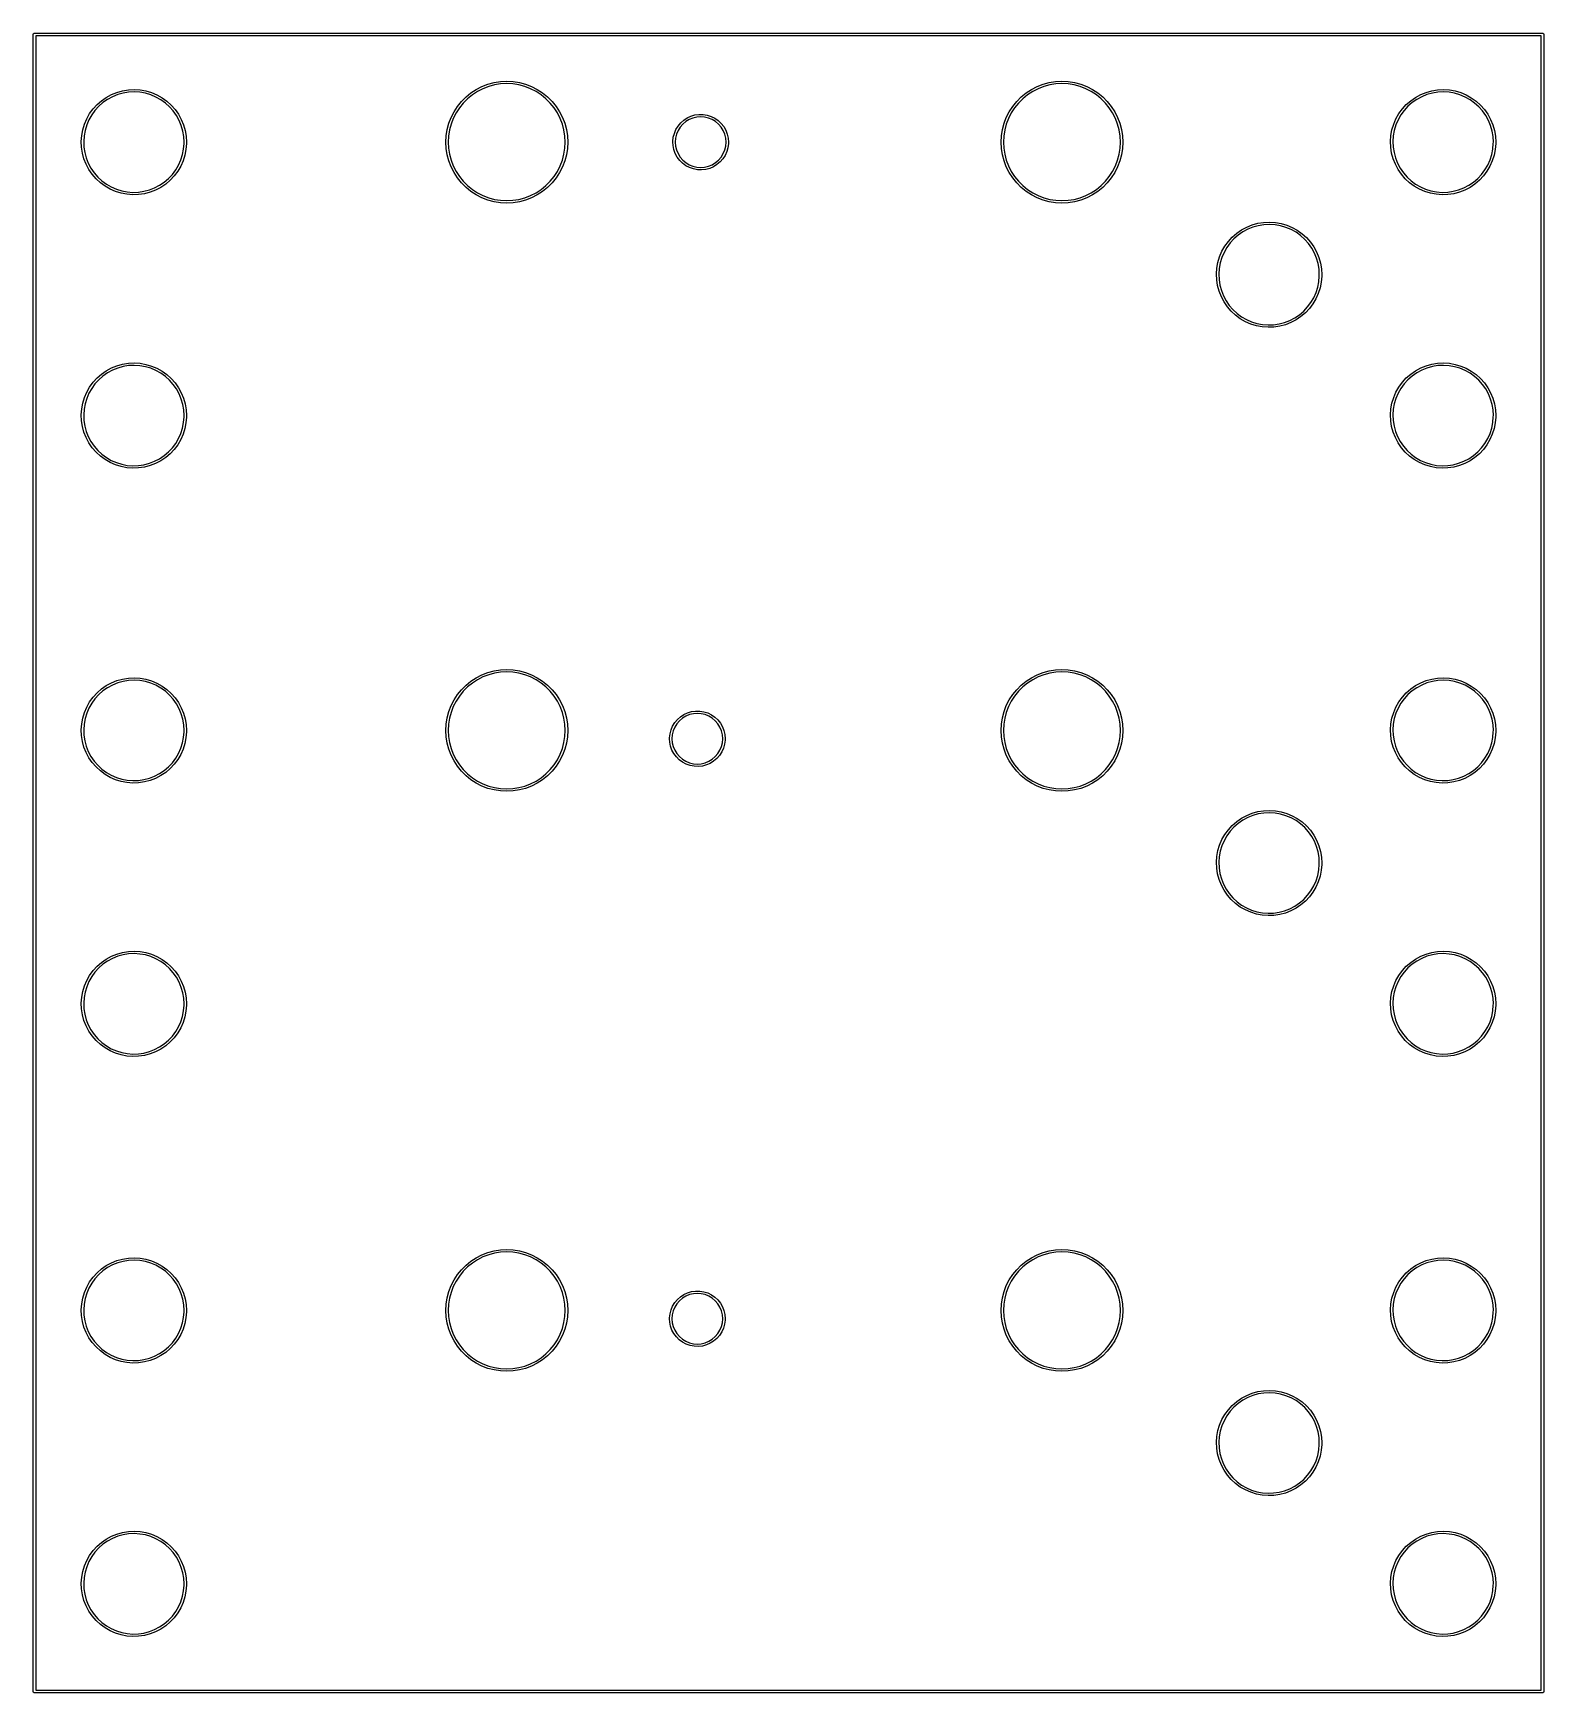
# Model space of a CAD drawing. Extents: x 14 to 105, y -113 to -13.
import ezdxf

# ---------------------------------------------------------------- set-up
doc = ezdxf.new("R2010")
doc.units = 0
doc.layers.add('BLACK', color=7, linetype='CONTINUOUS')

msp = doc.modelspace()

# ---------------------------------------------------------------- linework, layer by layer
at = {"layer": 'BLACK', "linetype": 'CONTINUOUS'}
for p, q in [((13.925, -13), (13.9267, -12.9903)), ((13.925, -113), (13.925, -13)), ((13.9261, -12.987), (13.9278, -12.9841)), ((13.9267, -12.9903), (13.9261, -12.987)), ((13.9278, -12.9841), (13.9295, -12.9743)), ((13.9295, -12.9743), (13.942, -12.9594)), ((13.942, -12.9594), (13.9518, -12.9425)), ((13.9518, -12.9425), (13.9581, -12.9402)), ((13.9581, -12.9402), (13.9625, -12.935)), ((13.9625, -12.935), (13.9817, -12.9317)), ((13.9817, -12.9317), (14, -12.925)), ((14, -12.925), (105, -12.925)), ((105, -12.925), (105.01, -12.9267)), ((105.01, -12.9267), (105.013, -12.9261)), ((105.013, -12.9261), (105.016, -12.9278)), ((105.016, -12.9278), (105.026, -12.9295)), ((105.026, -12.9295), (105.041, -12.942)), ((105.041, -12.942), (105.057, -12.9518)), ((105.057, -12.9518), (105.06, -12.9581)), ((105.06, -12.9581), (105.065, -12.9625)), ((105.065, -12.9625), (105.068, -12.9817)), ((105.068, -12.9817), (105.075, -13)), ((105.075, -13), (105.075, -113)), ((14.075, -13.075), (14.075, -112.925)), ((104.925, -13.075), (14.075, -13.075)), ((104.925, -112.925), (104.925, -13.075)), ((41.0052, -16.1427), (41.3644, -16.0049)), ((41.3644, -16.0049), (41.7359, -15.9053)), ((41.7359, -15.9053), (42.1159, -15.8451)), ((42.131, -15.9895), (41.7661, -16.0473)), ((42.1159, -15.8451), (42.5, -15.825)), ((42.5, -15.9702), (42.131, -15.9895)), ((42.5, -15.825), (42.8841, -15.8451)), ((42.869, -15.9895), (42.5, -15.9702)), ((43.2339, -16.0473), (42.869, -15.9895)), ((42.8841, -15.8451), (43.2641, -15.9053)), ((43.2641, -15.9053), (43.6356, -16.0049)), ((43.6356, -16.0049), (43.9948, -16.1427)), ((74.5052, -16.1427), (74.8644, -16.0049)), ((74.8644, -16.0049), (75.2359, -15.9053)), ((75.2359, -15.9053), (75.6159, -15.8451)), ((75.631, -15.9895), (75.2661, -16.0473)), ((75.6159, -15.8451), (76, -15.825)), ((76, -15.9702), (75.631, -15.9895)), ((76, -15.825), (76.3841, -15.8451)), ((76.369, -15.9895), (76, -15.9702)), ((76.7339, -16.0473), (76.369, -15.9895)), ((76.3841, -15.8451), (76.7641, -15.9053)), ((76.7641, -15.9053), (77.1356, -16.0049)), ((77.1356, -16.0049), (77.4948, -16.1427)), ((17.7786, -17.2315), (18.0453, -16.9981)), ((18.0453, -16.9981), (18.3363, -16.7958)), ((18.4124, -16.9195), (18.1347, -17.1125)), ((18.3363, -16.7958), (18.6482, -16.6272)), ((18.71, -16.7586), (18.4124, -16.9195)), ((18.6482, -16.6272), (18.9768, -16.4944)), ((19.0236, -16.6319), (18.71, -16.7586)), ((18.9768, -16.4944), (19.3182, -16.3991)), ((19.3494, -16.5409), (19.0236, -16.6319)), ((19.3182, -16.3991), (19.6681, -16.3424)), ((19.6833, -16.4868), (19.3494, -16.5409)), ((19.6681, -16.3424), (20.0222, -16.3251)), ((20.0212, -16.4703), (19.6833, -16.4868)), ((20.3587, -16.4915), (20.0212, -16.4703)), ((20.0222, -16.3251), (20.3759, -16.3473)), ((20.6918, -16.5503), (20.3587, -16.4915)), ((20.3759, -16.3473), (20.725, -16.4089)), ((21.0163, -16.6458), (20.6918, -16.5503)), ((20.725, -16.4089), (21.0651, -16.509)), ((21.3282, -16.7769), (21.0163, -16.6458)), ((21.0651, -16.509), (21.3918, -16.6463)), ((21.6234, -16.9419), (21.3282, -16.7769)), ((21.3918, -16.6463), (21.7012, -16.8193)), ((21.8985, -17.1388), (21.6234, -16.9419)), ((21.7012, -16.8193), (21.9895, -17.0256)), ((39.7689, -17.0409), (40.0409, -16.7689)), ((40.1381, -16.8768), (39.8768, -17.1381)), ((40.0409, -16.7689), (40.3399, -16.5269)), ((40.4252, -16.6443), (40.1381, -16.8768)), ((40.3399, -16.5269), (40.6625, -16.3174)), ((40.7351, -16.4431), (40.4252, -16.6443)), ((40.6625, -16.3174), (41.0052, -16.1427)), ((41.0643, -16.2753), (40.7351, -16.4431)), ((41.4092, -16.1429), (41.0643, -16.2753)), ((41.7661, -16.0473), (41.4092, -16.1429)), ((43.5908, -16.1429), (43.2339, -16.0473)), ((43.9357, -16.2753), (43.5908, -16.1429)), ((44.2649, -16.4431), (43.9357, -16.2753)), ((43.9948, -16.1427), (44.3375, -16.3174)), ((44.5748, -16.6443), (44.2649, -16.4431)), ((44.3375, -16.3174), (44.6601, -16.5269)), ((44.8619, -16.8768), (44.5748, -16.6443)), ((44.6601, -16.5269), (44.9591, -16.7689)), ((45.1232, -17.1381), (44.8619, -16.8768)), ((44.9591, -16.7689), (45.2311, -17.0409)), ((73.2689, -17.0409), (73.5409, -16.7689)), ((73.6381, -16.8768), (73.3768, -17.1381)), ((73.5409, -16.7689), (73.8399, -16.5269)), ((73.9252, -16.6443), (73.6381, -16.8768)), ((73.8399, -16.5269), (74.1625, -16.3174)), ((74.2351, -16.4431), (73.9252, -16.6443)), ((74.1625, -16.3174), (74.5052, -16.1427)), ((74.5643, -16.2753), (74.2351, -16.4431)), ((74.9092, -16.1429), (74.5643, -16.2753)), ((75.2661, -16.0473), (74.9092, -16.1429)), ((77.0908, -16.1429), (76.7339, -16.0473)), ((77.4357, -16.2753), (77.0908, -16.1429)), ((77.7649, -16.4431), (77.4357, -16.2753)), ((77.4948, -16.1427), (77.8375, -16.3174)), ((78.0748, -16.6443), (77.7649, -16.4431)), ((77.8375, -16.3174), (78.1601, -16.5269)), ((78.3619, -16.8768), (78.0748, -16.6443)), ((78.1601, -16.5269), (78.4591, -16.7689)), ((78.6232, -17.1381), (78.3619, -16.8768)), ((78.4591, -16.7689), (78.7311, -17.0409)), ((96.7786, -17.2315), (97.0453, -16.9981)), ((97.0453, -16.9981), (97.3363, -16.7958)), ((97.4124, -16.9195), (97.1347, -17.1125)), ((97.3363, -16.7958), (97.6482, -16.6272)), ((97.71, -16.7586), (97.4124, -16.9195)), ((97.6482, -16.6272), (97.9768, -16.4944)), ((98.0236, -16.6319), (97.71, -16.7586)), ((97.9768, -16.4944), (98.3182, -16.3991)), ((98.3494, -16.5409), (98.0236, -16.6319)), ((98.3182, -16.3991), (98.6681, -16.3424)), ((98.6833, -16.4868), (98.3494, -16.5409)), ((98.6681, -16.3424), (99.0222, -16.3251)), ((99.0212, -16.4703), (98.6833, -16.4868)), ((99.3587, -16.4915), (99.0212, -16.4703)), ((99.0222, -16.3251), (99.3759, -16.3473)), ((99.6919, -16.5503), (99.3587, -16.4915)), ((99.3759, -16.3473), (99.725, -16.4089)), ((100.016, -16.6458), (99.6919, -16.5503)), ((99.725, -16.4089), (100.065, -16.509)), ((100.328, -16.7769), (100.016, -16.6458)), ((100.065, -16.509), (100.392, -16.6463)), ((100.623, -16.9419), (100.328, -16.7769)), ((100.392, -16.6463), (100.701, -16.8193)), ((100.898, -17.1388), (100.623, -16.9419)), ((100.701, -16.8193), (100.989, -17.0256)), ((17.1561, -18.0883), (17.3312, -17.7801)), ((17.4533, -17.8588), (17.2862, -18.1529)), ((17.3312, -17.7801), (17.5396, -17.4933)), ((17.6521, -17.5851), (17.4533, -17.8588)), ((17.5396, -17.4933), (17.7786, -17.2315)), ((17.8802, -17.3353), (17.6521, -17.5851)), ((18.1347, -17.1125), (17.8802, -17.3353)), ((22.1498, -17.3651), (21.8985, -17.1388)), ((21.9895, -17.0256), (22.2529, -17.2628)), ((22.3744, -17.6181), (22.1498, -17.3651)), ((22.2529, -17.2628), (22.4882, -17.5279)), ((22.5694, -17.8945), (22.3744, -17.6181)), ((22.4882, -17.5279), (22.6926, -17.8175)), ((22.7323, -18.1909), (22.5694, -17.8945)), ((22.6926, -17.8175), (22.8633, -18.1281)), ((39.0049, -18.3644), (39.1427, -18.0052)), ((39.1427, -18.0052), (39.3174, -17.6625)), ((39.4431, -17.7351), (39.2753, -18.0643)), ((39.3174, -17.6625), (39.5269, -17.3399)), ((39.6443, -17.4252), (39.4431, -17.7351)), ((39.5269, -17.3399), (39.7689, -17.0409)), ((39.8768, -17.1381), (39.6443, -17.4252)), ((45.3557, -17.4252), (45.1232, -17.1381)), ((45.2311, -17.0409), (45.4731, -17.3399)), ((45.5569, -17.7351), (45.3557, -17.4252)), ((45.4731, -17.3399), (45.6826, -17.6625)), ((45.7247, -18.0643), (45.5569, -17.7351)), ((45.6826, -17.6625), (45.8573, -18.0052)), ((45.8573, -18.0052), (45.9951, -18.3644)), ((53.3879, -18.035), (53.6134, -17.9311)), ((53.6134, -17.9311), (53.8517, -17.8616)), ((53.9607, -17.9891), (53.7273, -18.0452)), ((53.8517, -17.8616), (54.0977, -17.8281)), ((54.2, -17.9703), (53.9607, -17.9891)), ((54.0977, -17.8281), (54.346, -17.8314)), ((54.4393, -17.9891), (54.2, -17.9703)), ((54.346, -17.8314), (54.591, -17.8713)), ((54.6727, -18.0452), (54.4393, -17.9891)), ((54.591, -17.8713), (54.8275, -17.947)), ((54.8275, -17.947), (55.0501, -18.0568)), ((72.5049, -18.3644), (72.6427, -18.0052)), ((72.6427, -18.0052), (72.8174, -17.6625)), ((72.9431, -17.7351), (72.7753, -18.0643)), ((72.8174, -17.6625), (73.0269, -17.3399)), ((73.1443, -17.4252), (72.9431, -17.7351)), ((73.0269, -17.3399), (73.2689, -17.0409)), ((73.3768, -17.1381), (73.1443, -17.4252)), ((78.8557, -17.4252), (78.6232, -17.1381)), ((78.7311, -17.0409), (78.9731, -17.3399)), ((79.0569, -17.7351), (78.8557, -17.4252)), ((78.9731, -17.3399), (79.1826, -17.6625)), ((79.2247, -18.0643), (79.0569, -17.7351)), ((79.1826, -17.6625), (79.3573, -18.0052)), ((79.3573, -18.0052), (79.4951, -18.3644)), ((96.1561, -18.0883), (96.3312, -17.7801)), ((96.4533, -17.8588), (96.2862, -18.1529)), ((96.3312, -17.7801), (96.5396, -17.4933)), ((96.6521, -17.5851), (96.4533, -17.8588)), ((96.5396, -17.4933), (96.7786, -17.2315)), ((96.8802, -17.3353), (96.6521, -17.5851)), ((97.1347, -17.1125), (96.8802, -17.3353)), ((101.15, -17.3651), (100.898, -17.1388)), ((100.989, -17.0256), (101.253, -17.2628)), ((101.374, -17.6181), (101.15, -17.3651)), ((101.253, -17.2628), (101.488, -17.5279)), ((101.569, -17.8945), (101.374, -17.6181)), ((101.488, -17.5279), (101.693, -17.8175)), ((101.732, -18.1909), (101.569, -17.8945)), ((101.693, -17.8175), (101.863, -18.1281)), ((16.85, -19.1021), (16.914, -18.7534)), ((16.914, -18.7534), (17.0165, -18.4141)), ((17.0552, -18.7876), (16.9941, -19.1203)), ((17.0165, -18.4141), (17.1561, -18.0883)), ((17.153, -18.4638), (17.0552, -18.7876)), ((17.2862, -18.1529), (17.153, -18.4638)), ((22.8612, -18.5036), (22.7323, -18.1909)), ((22.9545, -18.8288), (22.8612, -18.5036)), ((22.8633, -18.1281), (22.9984, -18.4558)), ((23.0109, -19.1623), (22.9545, -18.8288)), ((22.9984, -18.4558), (23.0961, -18.7966)), ((23.0961, -18.7966), (23.1552, -19.1461)), ((38.8451, -19.1159), (38.9053, -18.7359)), ((38.9053, -18.7359), (39.0049, -18.3644)), ((39.0473, -18.7661), (38.9895, -19.131)), ((39.1429, -18.4092), (39.0473, -18.7661)), ((39.2753, -18.0643), (39.1429, -18.4092)), ((45.8571, -18.4092), (45.7247, -18.0643)), ((45.9527, -18.7661), (45.8571, -18.4092)), ((46.0105, -19.131), (45.9527, -18.7661)), ((45.9951, -18.3644), (46.0947, -18.7359)), ((46.0947, -18.7359), (46.1549, -19.1159)), ((52.5504, -19.2091), (52.6116, -18.9685)), ((52.6116, -18.9685), (52.7076, -18.7396)), ((52.7452, -19.0273), (52.6891, -19.2607)), ((52.7076, -18.7396), (52.8364, -18.5273)), ((52.837, -18.8055), (52.7452, -19.0273)), ((52.8364, -18.5273), (52.9951, -18.3364)), ((52.9624, -18.6009), (52.837, -18.8055)), ((53.1183, -18.4183), (52.9624, -18.6009)), ((52.9951, -18.3364), (53.1803, -18.1711)), ((53.3009, -18.2624), (53.1183, -18.4183)), ((53.1803, -18.1711), (53.3879, -18.035)), ((53.5055, -18.137), (53.3009, -18.2624)), ((53.7273, -18.0452), (53.5055, -18.137)), ((54.8945, -18.137), (54.6727, -18.0452)), ((55.0991, -18.2624), (54.8945, -18.137)), ((55.0501, -18.0568), (55.2541, -18.1983)), ((55.2817, -18.4183), (55.0991, -18.2624)), ((55.2541, -18.1983), (55.4349, -18.3684)), ((55.4376, -18.6009), (55.2817, -18.4183)), ((55.4349, -18.3684), (55.5886, -18.5634)), ((55.563, -18.8055), (55.4376, -18.6009)), ((55.6548, -19.0273), (55.563, -18.8055)), ((55.5886, -18.5634), (55.7118, -18.7789)), ((55.7109, -19.2607), (55.6548, -19.0273)), ((55.7118, -18.7789), (55.8018, -19.0103)), ((55.8018, -19.0103), (55.8566, -19.2524)), ((72.3451, -19.1159), (72.4053, -18.7359)), ((72.4053, -18.7359), (72.5049, -18.3644)), ((72.5473, -18.7661), (72.4895, -19.131)), ((72.6429, -18.4092), (72.5473, -18.7661)), ((72.7753, -18.0643), (72.6429, -18.4092)), ((79.3571, -18.4092), (79.2247, -18.0643)), ((79.4527, -18.7661), (79.3571, -18.4092)), ((79.5105, -19.131), (79.4527, -18.7661)), ((79.4951, -18.3644), (79.5947, -18.7359)), ((79.5947, -18.7359), (79.6549, -19.1159)), ((95.85, -19.1021), (95.914, -18.7534)), ((95.914, -18.7534), (96.0165, -18.4141)), ((96.0552, -18.7876), (95.9941, -19.1203)), ((96.0165, -18.4141), (96.1561, -18.0883)), ((96.153, -18.4638), (96.0552, -18.7876)), ((96.2862, -18.1529), (96.153, -18.4638)), ((101.861, -18.5036), (101.732, -18.1909)), ((101.954, -18.8288), (101.861, -18.5036)), ((101.863, -18.1281), (101.998, -18.4558)), ((102.011, -19.1623), (101.954, -18.8288)), ((101.998, -18.4558), (102.096, -18.7966)), ((102.096, -18.7966), (102.155, -19.1461)), ((16.8253, -19.4557), (16.85, -19.1021)), ((16.8254, -19.4577), (16.8253, -19.4557)), ((16.8402, -19.8098), (16.8254, -19.4577)), ((16.8944, -20.1601), (16.8402, -19.8098)), ((16.9941, -19.1203), (16.9705, -19.4577)), ((16.9705, -19.4577), (16.9847, -19.7957)), ((16.9847, -19.7957), (17.0364, -20.1299)), ((22.9346, -20.2535), (23.0003, -19.9217)), ((23.0003, -19.9217), (23.0286, -19.5846)), ((23.0298, -19.5), (23.0109, -19.1623)), ((23.0286, -19.5846), (23.0298, -19.5)), ((23.1441, -19.9419), (23.0753, -20.2896)), ((23.1738, -19.5887), (23.1441, -19.9419)), ((23.1552, -19.1461), (23.175, -19.5)), ((23.175, -19.5), (23.1738, -19.5887)), ((38.825, -19.5), (38.8451, -19.1159)), ((38.8451, -19.8841), (38.825, -19.5)), ((38.9053, -20.2641), (38.8451, -19.8841)), ((38.9895, -19.131), (38.9702, -19.5)), ((38.9702, -19.5), (38.9895, -19.869)), ((38.9895, -19.869), (39.0473, -20.2339)), ((45.9527, -20.2339), (46.0105, -19.869)), ((46.0298, -19.5), (46.0105, -19.131)), ((46.0105, -19.869), (46.0298, -19.5)), ((46.1549, -19.8841), (46.0947, -20.2641)), ((46.1549, -19.1159), (46.175, -19.5)), ((46.175, -19.5), (46.1549, -19.8841)), ((52.5256, -19.4562), (52.5504, -19.2091)), ((52.5277, -19.5), (52.5256, -19.4562)), ((52.5375, -19.7041), (52.5277, -19.5)), ((52.5859, -19.9476), (52.5375, -19.7041)), ((52.6698, -20.1813), (52.5859, -19.9476)), ((52.6891, -19.2607), (52.6703, -19.5)), ((52.6703, -19.5), (52.6891, -19.7393)), ((52.6891, -19.7393), (52.7452, -19.9727)), ((52.7452, -19.9727), (52.837, -20.1945)), ((55.563, -20.1945), (55.6548, -19.9727)), ((55.6548, -19.9727), (55.7109, -19.7393)), ((55.7297, -19.5), (55.7109, -19.2607)), ((55.7109, -19.7393), (55.7297, -19.5)), ((55.8414, -19.8339), (55.774, -20.0729)), ((55.8727, -19.5877), (55.8414, -19.8339)), ((55.8566, -19.2524), (55.875, -19.5)), ((55.875, -19.5), (55.8727, -19.5877)), ((72.325, -19.5), (72.3451, -19.1159)), ((72.3451, -19.8841), (72.325, -19.5)), ((72.4053, -20.2641), (72.3451, -19.8841)), ((72.4895, -19.131), (72.4702, -19.5)), ((72.4702, -19.5), (72.4895, -19.869)), ((72.4895, -19.869), (72.5473, -20.2339)), ((79.4527, -20.2339), (79.5105, -19.869)), ((79.5298, -19.5), (79.5105, -19.131)), ((79.5105, -19.869), (79.5298, -19.5)), ((79.6549, -19.8841), (79.5947, -20.2641)), ((79.6549, -19.1159), (79.675, -19.5)), ((79.675, -19.5), (79.6549, -19.8841)), ((95.8253, -19.4557), (95.85, -19.1021)), ((95.8254, -19.4577), (95.8253, -19.4557)), ((95.8402, -19.8098), (95.8254, -19.4577)), ((95.8944, -20.1601), (95.8402, -19.8098)), ((95.9941, -19.1203), (95.9705, -19.4577)), ((95.9705, -19.4577), (95.9847, -19.7957)), ((95.9847, -19.7957), (96.0364, -20.1299)), ((101.935, -20.2535), (102, -19.9217)), ((102, -19.9217), (102.029, -19.5846)), ((102.03, -19.5), (102.011, -19.1623)), ((102.029, -19.5846), (102.03, -19.5)), ((102.144, -19.9419), (102.075, -20.2896)), ((102.174, -19.5887), (102.144, -19.9419)), ((102.155, -19.1461), (102.175, -19.5)), ((102.175, -19.5), (102.174, -19.5887)), ((16.9873, -20.5022), (16.8944, -20.1601)), ((17.1178, -20.8318), (16.9873, -20.5022)), ((17.0364, -20.1299), (17.1251, -20.4563)), ((17.2842, -21.1447), (17.1178, -20.8318)), ((17.1251, -20.4563), (17.2496, -20.7708)), ((17.2496, -20.7708), (17.4084, -21.0695)), ((22.5236, -21.1766), (22.6947, -20.8849)), ((22.8239, -20.9513), (22.6445, -21.257)), ((22.6947, -20.8849), (22.8323, -20.5759)), ((22.9681, -20.6275), (22.8239, -20.9513)), ((22.8323, -20.5759), (22.9346, -20.2535)), ((23.0753, -20.2896), (22.9681, -20.6275)), ((39.0049, -20.6356), (38.9053, -20.2641)), ((39.1427, -20.9948), (39.0049, -20.6356)), ((39.0473, -20.2339), (39.1429, -20.5908)), ((39.3174, -21.3375), (39.1427, -20.9948)), ((39.1429, -20.5908), (39.2753, -20.9357)), ((39.2753, -20.9357), (39.4431, -21.2649)), ((45.5569, -21.2649), (45.7247, -20.9357)), ((45.8573, -20.9948), (45.6826, -21.3375)), ((45.7247, -20.9357), (45.8571, -20.5908)), ((45.8571, -20.5908), (45.9527, -20.2339)), ((45.9951, -20.6356), (45.8573, -20.9948)), ((46.0947, -20.2641), (45.9951, -20.6356)), ((52.7873, -20.4), (52.6698, -20.1813)), ((52.9359, -20.5989), (52.7873, -20.4)), ((52.837, -20.1945), (52.9624, -20.3991)), ((53.1122, -20.7737), (52.9359, -20.5989)), ((52.9624, -20.3991), (53.1183, -20.5817)), ((53.3124, -20.9205), (53.1122, -20.7737)), ((53.1183, -20.5817), (53.3009, -20.7376)), ((53.3009, -20.7376), (53.5055, -20.863)), ((53.5321, -21.0361), (53.3124, -20.9205)), ((53.5055, -20.863), (53.7273, -20.9548)), ((53.7273, -20.9548), (53.9607, -21.0109)), ((53.9607, -21.0109), (54.2, -21.0297)), ((54.2, -21.0297), (54.4393, -21.0109)), ((54.4393, -21.0109), (54.6727, -20.9548)), ((54.6727, -20.9548), (54.8945, -20.863)), ((54.9734, -20.9857), (54.7453, -21.0837)), ((54.8945, -20.863), (55.0991, -20.7376)), ((55.1845, -20.8551), (54.9734, -20.9857)), ((55.0991, -20.7376), (55.2817, -20.5817)), ((55.374, -20.6947), (55.1845, -20.8551)), ((55.2817, -20.5817), (55.4376, -20.3991)), ((55.5377, -20.508), (55.374, -20.6947)), ((55.4376, -20.3991), (55.563, -20.1945)), ((55.672, -20.2992), (55.5377, -20.508)), ((55.774, -20.0729), (55.672, -20.2992)), ((72.5049, -20.6356), (72.4053, -20.2641)), ((72.6427, -20.9948), (72.5049, -20.6356)), ((72.5473, -20.2339), (72.6429, -20.5908)), ((72.8174, -21.3375), (72.6427, -20.9948)), ((72.6429, -20.5908), (72.7753, -20.9357)), ((72.7753, -20.9357), (72.9431, -21.2649)), ((79.0569, -21.2649), (79.2247, -20.9357)), ((79.3573, -20.9948), (79.1826, -21.3375)), ((79.2247, -20.9357), (79.3571, -20.5908)), ((79.3571, -20.5908), (79.4527, -20.2339)), ((79.4951, -20.6356), (79.3573, -20.9948)), ((79.5947, -20.2641), (79.4951, -20.6356)), ((95.9873, -20.5022), (95.8944, -20.1601)), ((96.1178, -20.8318), (95.9873, -20.5022)), ((96.0364, -20.1299), (96.1251, -20.4563)), ((96.2842, -21.1447), (96.1178, -20.8318)), ((96.1251, -20.4563), (96.2496, -20.7708)), ((96.2496, -20.7708), (96.4084, -21.0695)), ((101.524, -21.1766), (101.695, -20.8849)), ((101.824, -20.9513), (101.645, -21.257)), ((101.695, -20.8849), (101.832, -20.5759)), ((101.968, -20.6275), (101.824, -20.9513)), ((101.832, -20.5759), (101.935, -20.2535)), ((102.075, -20.2896), (101.968, -20.6275)), ((17.4845, -21.4372), (17.2842, -21.1447)), ((17.4084, -21.0695), (17.5995, -21.3486)), ((17.7161, -21.7055), (17.4845, -21.4372)), ((17.5995, -21.3486), (17.8206, -21.6047)), ((17.9762, -21.9464), (17.7161, -21.7055)), ((17.8206, -21.6047), (18.0688, -21.8345)), ((18.2615, -22.1567), (17.9762, -21.9464)), ((18.0688, -21.8345), (18.341, -22.0352)), ((21.5514, -22.1024), (21.8318, -21.9133)), ((21.9196, -22.029), (21.6257, -22.2272)), ((21.8318, -21.9133), (22.0894, -21.6941)), ((22.1895, -21.7992), (21.9196, -22.029)), ((22.0894, -21.6941), (22.3209, -21.4475)), ((22.4322, -21.5409), (22.1895, -21.7992)), ((22.3209, -21.4475), (22.5236, -21.1766)), ((22.6445, -21.257), (22.4322, -21.5409)), ((39.5269, -21.6601), (39.3174, -21.3375)), ((39.4431, -21.2649), (39.6443, -21.5748)), ((39.7689, -21.9591), (39.5269, -21.6601)), ((39.6443, -21.5748), (39.8768, -21.8619)), ((40.0409, -22.2311), (39.7689, -21.9591)), ((39.8768, -21.8619), (40.1381, -22.1232)), ((44.8619, -22.1232), (45.1232, -21.8619)), ((45.2311, -21.9591), (44.9591, -22.2311)), ((45.1232, -21.8619), (45.3557, -21.5748)), ((45.4731, -21.6601), (45.2311, -21.9591)), ((45.3557, -21.5748), (45.5569, -21.2649)), ((45.6826, -21.3375), (45.4731, -21.6601)), ((53.7665, -21.1179), (53.5321, -21.0361)), ((54.0104, -21.1642), (53.7665, -21.1179)), ((54.2585, -21.174), (54.0104, -21.1642)), ((54.5052, -21.147), (54.2585, -21.174)), ((54.7453, -21.0837), (54.5052, -21.147)), ((73.0269, -21.6601), (72.8174, -21.3375)), ((72.9431, -21.2649), (73.1443, -21.5748)), ((73.2689, -21.9591), (73.0269, -21.6601)), ((73.1443, -21.5748), (73.3768, -21.8619)), ((73.5409, -22.2311), (73.2689, -21.9591)), ((73.3768, -21.8619), (73.6381, -22.1232)), ((78.3619, -22.1232), (78.6232, -21.8619)), ((78.7311, -21.9591), (78.4591, -22.2311)), ((78.6232, -21.8619), (78.8557, -21.5748)), ((78.9731, -21.6601), (78.7311, -21.9591)), ((78.8557, -21.5748), (79.0569, -21.2649)), ((79.1826, -21.3375), (78.9731, -21.6601)), ((96.4845, -21.4372), (96.2842, -21.1447)), ((96.4084, -21.0695), (96.5995, -21.3486)), ((96.7161, -21.7055), (96.4845, -21.4372)), ((96.5995, -21.3486), (96.8206, -21.6047)), ((96.9762, -21.9464), (96.7161, -21.7055)), ((96.8206, -21.6047), (97.0688, -21.8345)), ((97.2615, -22.1567), (96.9762, -21.9464)), ((97.0688, -21.8345), (97.341, -22.0352)), ((100.551, -22.1024), (100.832, -21.9133)), ((100.92, -22.029), (100.626, -22.2272)), ((100.832, -21.9133), (101.089, -21.6941)), ((101.19, -21.7992), (100.92, -22.029)), ((101.089, -21.6941), (101.321, -21.4475)), ((101.432, -21.5409), (101.19, -21.7992)), ((101.321, -21.4475), (101.524, -21.1766)), ((101.645, -21.257), (101.432, -21.5409)), ((18.5685, -22.334), (18.2615, -22.1567)), ((18.341, -22.0352), (18.6339, -22.2043)), ((18.8933, -22.4759), (18.5685, -22.334)), ((18.6339, -22.2043), (18.9439, -22.3397)), ((19.2319, -22.5807), (18.8933, -22.4759)), ((18.9439, -22.3397), (19.267, -22.4398)), ((19.5801, -22.6471), (19.2319, -22.5807)), ((19.267, -22.4398), (19.5993, -22.5032)), ((19.9335, -22.6743), (19.5801, -22.6471)), ((19.5993, -22.5032), (19.9365, -22.5291)), ((20.2878, -22.6619), (19.9335, -22.6743)), ((19.9365, -22.5291), (20.2746, -22.5173)), ((20.2746, -22.5173), (20.6092, -22.4679)), ((20.6384, -22.6102), (20.2878, -22.6619)), ((20.6092, -22.4679), (20.9362, -22.3815)), ((20.9811, -22.5196), (20.6384, -22.6102)), ((20.9362, -22.3815), (21.2516, -22.2592)), ((21.3116, -22.3914), (20.9811, -22.5196)), ((21.2516, -22.2592), (21.5514, -22.1024)), ((21.6257, -22.2272), (21.3116, -22.3914)), ((40.3399, -22.4731), (40.0409, -22.2311)), ((40.1381, -22.1232), (40.4252, -22.3557)), ((40.6625, -22.6826), (40.3399, -22.4731)), ((40.4252, -22.3557), (40.7351, -22.5569)), ((41.0052, -22.8573), (40.6625, -22.6826)), ((40.7351, -22.5569), (41.0643, -22.7247)), ((41.3644, -22.9951), (41.0052, -22.8573)), ((41.0643, -22.7247), (41.4092, -22.8571)), ((41.7359, -23.0947), (41.3644, -22.9951)), ((41.4092, -22.8571), (41.7661, -22.9527)), ((41.7661, -22.9527), (42.131, -23.0105)), ((42.131, -23.0105), (42.5, -23.0298)), ((42.5, -23.0298), (42.869, -23.0105)), ((42.869, -23.0105), (43.2339, -22.9527)), ((43.2339, -22.9527), (43.5908, -22.8571)), ((43.6356, -22.9951), (43.2641, -23.0947)), ((43.5908, -22.8571), (43.9357, -22.7247)), ((43.9948, -22.8573), (43.6356, -22.9951)), ((43.9357, -22.7247), (44.2649, -22.5569)), ((44.3375, -22.6826), (43.9948, -22.8573)), ((44.2649, -22.5569), (44.5748, -22.3557)), ((44.6601, -22.4731), (44.3375, -22.6826)), ((44.5748, -22.3557), (44.8619, -22.1232)), ((44.9591, -22.2311), (44.6601, -22.4731)), ((73.8399, -22.4731), (73.5409, -22.2311)), ((73.6381, -22.1232), (73.9252, -22.3557)), ((74.1625, -22.6826), (73.8399, -22.4731)), ((73.9252, -22.3557), (74.2351, -22.5569)), ((74.5052, -22.8573), (74.1625, -22.6826)), ((74.2351, -22.5569), (74.5643, -22.7247)), ((74.8644, -22.9951), (74.5052, -22.8573)), ((74.5643, -22.7247), (74.9092, -22.8571)), ((75.2359, -23.0947), (74.8644, -22.9951)), ((74.9092, -22.8571), (75.2661, -22.9527)), ((75.2661, -22.9527), (75.631, -23.0105)), ((75.631, -23.0105), (76, -23.0298)), ((76, -23.0298), (76.369, -23.0105)), ((76.369, -23.0105), (76.7339, -22.9527)), ((76.7339, -22.9527), (77.0908, -22.8571)), ((77.1356, -22.9951), (76.7641, -23.0947)), ((77.0908, -22.8571), (77.4357, -22.7247)), ((77.4948, -22.8573), (77.1356, -22.9951)), ((77.4357, -22.7247), (77.7649, -22.5569)), ((77.8375, -22.6826), (77.4948, -22.8573)), ((77.7649, -22.5569), (78.0748, -22.3557)), ((78.1601, -22.4731), (77.8375, -22.6826)), ((78.0748, -22.3557), (78.3619, -22.1232)), ((78.4591, -22.2311), (78.1601, -22.4731)), ((97.5685, -22.334), (97.2615, -22.1567)), ((97.341, -22.0352), (97.6339, -22.2043)), ((97.8933, -22.4759), (97.5685, -22.334)), ((97.6339, -22.2043), (97.9439, -22.3397)), ((98.2319, -22.5807), (97.8933, -22.4759)), ((97.9439, -22.3397), (98.267, -22.4398)), ((98.5801, -22.6471), (98.2319, -22.5807)), ((98.267, -22.4398), (98.5993, -22.5032)), ((98.9335, -22.6743), (98.5801, -22.6471)), ((98.5993, -22.5032), (98.9365, -22.5291)), ((99.2878, -22.6619), (98.9335, -22.6743)), ((98.9365, -22.5291), (99.2746, -22.5173)), ((99.2746, -22.5173), (99.6092, -22.4679)), ((99.6384, -22.6102), (99.2878, -22.6619)), ((99.6092, -22.4679), (99.9362, -22.3815)), ((99.9811, -22.5196), (99.6384, -22.6102)), ((99.9362, -22.3815), (100.252, -22.2592)), ((100.312, -22.3914), (99.9811, -22.5196)), ((100.252, -22.2592), (100.551, -22.1024)), ((100.626, -22.2272), (100.312, -22.3914)), ((42.1159, -23.1549), (41.7359, -23.0947)), ((42.5, -23.175), (42.1159, -23.1549)), ((42.8841, -23.1549), (42.5, -23.175)), ((43.2641, -23.0947), (42.8841, -23.1549)), ((75.6159, -23.1549), (75.2359, -23.0947)), ((76, -23.175), (75.6159, -23.1549)), ((76.3841, -23.1549), (76, -23.175)), ((76.7641, -23.0947), (76.3841, -23.1549)), ((86.2786, -25.2315), (86.5453, -24.9981)), ((86.5453, -24.9981), (86.8363, -24.7958)), ((86.9124, -24.9195), (86.6347, -25.1125)), ((86.8363, -24.7958), (87.1482, -24.6272)), ((87.21, -24.7586), (86.9124, -24.9195)), ((87.1482, -24.6272), (87.4768, -24.4944)), ((87.5236, -24.6319), (87.21, -24.7586)), ((87.4768, -24.4944), (87.8182, -24.3991)), ((87.8494, -24.5409), (87.5236, -24.6319)), ((87.8182, -24.3991), (88.1681, -24.3424)), ((88.1833, -24.4868), (87.8494, -24.5409)), ((88.1681, -24.3424), (88.5222, -24.3251)), ((88.5212, -24.4703), (88.1833, -24.4868)), ((88.8587, -24.4915), (88.5212, -24.4703)), ((88.5222, -24.3251), (88.8759, -24.3473)), ((89.1919, -24.5503), (88.8587, -24.4915)), ((88.8759, -24.3473), (89.225, -24.4089)), ((89.5163, -24.6458), (89.1919, -24.5503)), ((89.225, -24.4089), (89.5651, -24.509)), ((89.8282, -24.7769), (89.5163, -24.6458)), ((89.5651, -24.509), (89.8918, -24.6463)), ((90.1234, -24.9419), (89.8282, -24.7769)), ((89.8918, -24.6463), (90.2013, -24.8193)), ((90.3985, -25.1388), (90.1234, -24.9419)), ((90.2013, -24.8193), (90.4895, -25.0256)), ((90.4895, -25.0256), (90.7529, -25.2628)), ((85.6561, -26.0883), (85.8312, -25.7801)), ((85.9533, -25.8588), (85.7862, -26.1529)), ((85.8312, -25.7801), (86.0396, -25.4933)), ((86.1521, -25.5851), (85.9533, -25.8588)), ((86.0396, -25.4933), (86.2786, -25.2315)), ((86.3802, -25.3353), (86.1521, -25.5851)), ((86.6347, -25.1125), (86.3802, -25.3353)), ((90.6498, -25.3651), (90.3985, -25.1388)), ((90.8744, -25.6181), (90.6498, -25.3651)), ((90.7529, -25.2628), (90.9882, -25.5279)), ((91.0694, -25.8945), (90.8744, -25.6181)), ((90.9882, -25.5279), (91.1926, -25.8175)), ((91.2323, -26.1909), (91.0694, -25.8945)), ((91.1926, -25.8175), (91.3633, -26.1281)), ((85.35, -27.1021), (85.414, -26.7534)), ((85.414, -26.7534), (85.5165, -26.4141)), ((85.5552, -26.7876), (85.4941, -27.1203)), ((85.5165, -26.4141), (85.6561, -26.0883)), ((85.653, -26.4638), (85.5552, -26.7876)), ((85.7862, -26.1529), (85.653, -26.4638)), ((91.3612, -26.5036), (91.2323, -26.1909)), ((91.4545, -26.8288), (91.3612, -26.5036)), ((91.3633, -26.1281), (91.4984, -26.4558)), ((91.5109, -27.1623), (91.4545, -26.8288)), ((91.4984, -26.4558), (91.5961, -26.7966)), ((91.5961, -26.7966), (91.6552, -27.1461)), ((85.3253, -27.4557), (85.35, -27.1021)), ((85.3254, -27.4577), (85.3253, -27.4557)), ((85.3402, -27.8098), (85.3254, -27.4577)), ((85.3944, -28.1601), (85.3402, -27.8098)), ((85.4941, -27.1203), (85.4705, -27.4577)), ((85.4705, -27.4577), (85.4847, -27.7957)), ((85.4847, -27.7957), (85.5364, -28.1299)), ((91.4346, -28.2535), (91.5003, -27.9217)), ((91.5003, -27.9217), (91.5286, -27.5846)), ((91.5298, -27.5), (91.5109, -27.1623)), ((91.5286, -27.5846), (91.5298, -27.5)), ((91.6441, -27.9419), (91.5753, -28.2896)), ((91.6738, -27.5887), (91.6441, -27.9419)), ((91.6552, -27.1461), (91.675, -27.5)), ((91.675, -27.5), (91.6738, -27.5887)), ((85.4873, -28.5022), (85.3944, -28.1601)), ((85.6178, -28.8318), (85.4873, -28.5022)), ((85.5364, -28.1299), (85.6251, -28.4563)), ((85.7842, -29.1447), (85.6178, -28.8318)), ((85.6251, -28.4563), (85.7496, -28.7708)), ((85.7496, -28.7708), (85.9084, -29.0695)), ((91.0236, -29.1766), (91.1947, -28.8849)), ((91.3239, -28.9513), (91.1445, -29.257)), ((91.1947, -28.8849), (91.3323, -28.5759)), ((91.4681, -28.6275), (91.3239, -28.9513)), ((91.3323, -28.5759), (91.4346, -28.2535)), ((91.5753, -28.2896), (91.4681, -28.6275)), ((85.9845, -29.4372), (85.7842, -29.1447)), ((85.9084, -29.0695), (86.0995, -29.3486)), ((86.2161, -29.7055), (85.9845, -29.4372)), ((86.0995, -29.3486), (86.3206, -29.6047)), ((86.4762, -29.9464), (86.2161, -29.7055)), ((86.3206, -29.6047), (86.5688, -29.8345)), ((86.7615, -30.1567), (86.4762, -29.9464)), ((86.5688, -29.8345), (86.841, -30.0352)), ((86.841, -30.0352), (87.1339, -30.2043)), ((90.0514, -30.1024), (90.3318, -29.9133)), ((90.4196, -30.029), (90.1257, -30.2272)), ((90.3318, -29.9133), (90.5894, -29.6941)), ((90.6895, -29.7992), (90.4196, -30.029)), ((90.5894, -29.6941), (90.8209, -29.4475)), ((90.9322, -29.5409), (90.6895, -29.7992)), ((90.8209, -29.4475), (91.0236, -29.1766)), ((91.1445, -29.257), (90.9322, -29.5409)), ((87.0685, -30.334), (86.7615, -30.1567)), ((87.3933, -30.4759), (87.0685, -30.334)), ((87.1339, -30.2043), (87.4439, -30.3397)), ((87.7319, -30.5807), (87.3933, -30.4759)), ((87.4439, -30.3397), (87.767, -30.4398)), ((88.0801, -30.6471), (87.7319, -30.5807)), ((87.767, -30.4398), (88.0993, -30.5032)), ((88.4335, -30.6743), (88.0801, -30.6471)), ((88.0993, -30.5032), (88.4365, -30.5291)), ((88.7878, -30.6619), (88.4335, -30.6743)), ((88.4365, -30.5291), (88.7746, -30.5173)), ((88.7746, -30.5173), (89.1092, -30.4679)), ((89.1384, -30.6102), (88.7878, -30.6619)), ((89.1092, -30.4679), (89.4362, -30.3815)), ((89.4811, -30.5196), (89.1384, -30.6102)), ((89.4362, -30.3815), (89.7516, -30.2592)), ((89.8116, -30.3914), (89.4811, -30.5196)), ((89.7516, -30.2592), (90.0514, -30.1024)), ((90.1257, -30.2272), (89.8116, -30.3914)), ((18.6482, -33.1272), (18.9768, -32.9944)), ((18.9768, -32.9944), (19.3182, -32.8991)), ((19.3494, -33.0409), (19.0236, -33.1319)), ((19.3182, -32.8991), (19.6681, -32.8424)), ((19.6833, -32.9868), (19.3494, -33.0409)), ((19.6681, -32.8424), (20.0222, -32.8251)), ((20.0212, -32.9703), (19.6833, -32.9868)), ((20.3587, -32.9915), (20.0212, -32.9703)), ((20.0222, -32.8251), (20.3759, -32.8473)), ((20.6918, -33.0503), (20.3587, -32.9915)), ((20.3759, -32.8473), (20.725, -32.9089)), ((20.725, -32.9089), (21.0651, -33.009)), ((21.0651, -33.009), (21.3918, -33.1463)), ((97.6482, -33.1272), (97.9768, -32.9944)), ((97.9768, -32.9944), (98.3182, -32.8991)), ((98.3494, -33.0409), (98.0236, -33.1319)), ((98.3182, -32.8991), (98.6681, -32.8424)), ((98.6833, -32.9868), (98.3494, -33.0409)), ((98.6681, -32.8424), (99.0222, -32.8251)), ((99.0212, -32.9703), (98.6833, -32.9868)), ((99.3587, -32.9915), (99.0212, -32.9703)), ((99.0222, -32.8251), (99.3759, -32.8473)), ((99.6919, -33.0503), (99.3587, -32.9915)), ((99.3759, -32.8473), (99.725, -32.9089)), ((99.725, -32.9089), (100.065, -33.009)), ((100.065, -33.009), (100.392, -33.1463)), ((17.3312, -34.2801), (17.5396, -33.9933)), ((17.5396, -33.9933), (17.7786, -33.7315)), ((17.8802, -33.8353), (17.6521, -34.0851)), ((17.7786, -33.7315), (18.0453, -33.4981)), ((18.1347, -33.6125), (17.8802, -33.8353)), ((18.0453, -33.4981), (18.3363, -33.2958)), ((18.4124, -33.4195), (18.1347, -33.6125)), ((18.3363, -33.2958), (18.6482, -33.1272)), ((18.71, -33.2586), (18.4124, -33.4195)), ((19.0236, -33.1319), (18.71, -33.2586)), ((21.0163, -33.1458), (20.6918, -33.0503)), ((21.3282, -33.2769), (21.0163, -33.1458)), ((21.6234, -33.4419), (21.3282, -33.2769)), ((21.3918, -33.1463), (21.7012, -33.3193)), ((21.8985, -33.6388), (21.6234, -33.4419)), ((21.7012, -33.3193), (21.9895, -33.5256)), ((22.1498, -33.8651), (21.8985, -33.6388)), ((21.9895, -33.5256), (22.2529, -33.7628)), ((22.3744, -34.1181), (22.1498, -33.8651)), ((22.2529, -33.7628), (22.4882, -34.0279)), ((22.4882, -34.0279), (22.6926, -34.3175)), ((96.3312, -34.2801), (96.5396, -33.9933)), ((96.5396, -33.9933), (96.7786, -33.7315)), ((96.8802, -33.8353), (96.6521, -34.0851)), ((96.7786, -33.7315), (97.0453, -33.4981)), ((97.1347, -33.6125), (96.8802, -33.8353)), ((97.0453, -33.4981), (97.3363, -33.2958)), ((97.4124, -33.4195), (97.1347, -33.6125)), ((97.3363, -33.2958), (97.6482, -33.1272)), ((97.71, -33.2586), (97.4124, -33.4195)), ((98.0236, -33.1319), (97.71, -33.2586)), ((100.016, -33.1458), (99.6919, -33.0503)), ((100.328, -33.2769), (100.016, -33.1458)), ((100.623, -33.4419), (100.328, -33.2769)), ((100.392, -33.1463), (100.701, -33.3193)), ((100.898, -33.6388), (100.623, -33.4419)), ((100.701, -33.3193), (100.989, -33.5256)), ((101.15, -33.8651), (100.898, -33.6388)), ((100.989, -33.5256), (101.253, -33.7628)), ((101.374, -34.1181), (101.15, -33.8651)), ((101.253, -33.7628), (101.488, -34.0279)), ((101.488, -34.0279), (101.693, -34.3175)), ((16.914, -35.2534), (17.0165, -34.9141)), ((17.0165, -34.9141), (17.1561, -34.5883)), ((17.153, -34.9638), (17.0552, -35.2876)), ((17.2862, -34.6529), (17.153, -34.9638)), ((17.1561, -34.5883), (17.3312, -34.2801)), ((17.4533, -34.3588), (17.2862, -34.6529)), ((17.6521, -34.0851), (17.4533, -34.3588)), ((22.5694, -34.3945), (22.3744, -34.1181)), ((22.7323, -34.6909), (22.5694, -34.3945)), ((22.6926, -34.3175), (22.8633, -34.6281)), ((22.8612, -35.0036), (22.7323, -34.6909)), ((22.9545, -35.3288), (22.8612, -35.0036)), ((22.8633, -34.6281), (22.9984, -34.9558)), ((22.9984, -34.9558), (23.0961, -35.2966)), ((95.914, -35.2534), (96.0165, -34.9141)), ((96.0165, -34.9141), (96.1561, -34.5883)), ((96.153, -34.9638), (96.0552, -35.2876)), ((96.2862, -34.6529), (96.153, -34.9638)), ((96.1561, -34.5883), (96.3312, -34.2801)), ((96.4533, -34.3588), (96.2862, -34.6529)), ((96.6521, -34.0851), (96.4533, -34.3588)), ((101.569, -34.3945), (101.374, -34.1181)), ((101.732, -34.6909), (101.569, -34.3945)), ((101.693, -34.3175), (101.863, -34.6281)), ((101.861, -35.0036), (101.732, -34.6909)), ((101.954, -35.3288), (101.861, -35.0036)), ((101.863, -34.6281), (101.998, -34.9558)), ((101.998, -34.9558), (102.096, -35.2966)), ((16.8253, -35.9557), (16.85, -35.6021)), ((16.8254, -35.9577), (16.8253, -35.9557)), ((16.8402, -36.3098), (16.8254, -35.9577)), ((16.85, -35.6021), (16.914, -35.2534)), ((16.9941, -35.6203), (16.9705, -35.9577)), ((16.9705, -35.9577), (16.9847, -36.2957)), ((17.0552, -35.2876), (16.9941, -35.6203)), ((23.0109, -35.6623), (22.9545, -35.3288)), ((23.0298, -36), (23.0109, -35.6623)), ((23.0286, -36.0846), (23.0298, -36)), ((23.0961, -35.2966), (23.1552, -35.6461)), ((23.1552, -35.6461), (23.175, -36)), ((23.175, -36), (23.1738, -36.0887)), ((95.8253, -35.9557), (95.85, -35.6021)), ((95.8254, -35.9577), (95.8253, -35.9557)), ((95.8402, -36.3098), (95.8254, -35.9577)), ((95.85, -35.6021), (95.914, -35.2534)), ((95.9941, -35.6203), (95.9705, -35.9577)), ((95.9705, -35.9577), (95.9847, -36.2957)), ((96.0552, -35.2876), (95.9941, -35.6203)), ((102.011, -35.6623), (101.954, -35.3288)), ((102.03, -36), (102.011, -35.6623)), ((102.029, -36.0846), (102.03, -36)), ((102.096, -35.2966), (102.155, -35.6461)), ((102.155, -35.6461), (102.175, -36)), ((102.175, -36), (102.174, -36.0887)), ((16.8944, -36.6601), (16.8402, -36.3098)), ((16.9873, -37.0022), (16.8944, -36.6601)), ((16.9847, -36.2957), (17.0364, -36.6299)), ((17.1178, -37.3318), (16.9873, -37.0022)), ((17.0364, -36.6299), (17.1251, -36.9563)), ((17.1251, -36.9563), (17.2496, -37.2708)), ((22.8323, -37.0759), (22.9346, -36.7535)), ((22.9346, -36.7535), (23.0003, -36.4217)), ((23.0753, -36.7896), (22.9681, -37.1275)), ((23.0003, -36.4217), (23.0286, -36.0846)), ((23.1441, -36.4419), (23.0753, -36.7896)), ((23.1738, -36.0887), (23.1441, -36.4419)), ((95.8944, -36.6601), (95.8402, -36.3098)), ((95.9873, -37.0022), (95.8944, -36.6601)), ((95.9847, -36.2957), (96.0364, -36.6299)), ((96.1178, -37.3318), (95.9873, -37.0022)), ((96.0364, -36.6299), (96.1251, -36.9563)), ((96.1251, -36.9563), (96.2496, -37.2708)), ((101.832, -37.0759), (101.935, -36.7535)), ((101.935, -36.7535), (102, -36.4217)), ((102.075, -36.7896), (101.968, -37.1275)), ((102, -36.4217), (102.029, -36.0846)), ((102.144, -36.4419), (102.075, -36.7896)), ((102.174, -36.0887), (102.144, -36.4419)), ((17.2842, -37.6447), (17.1178, -37.3318)), ((17.2496, -37.2708), (17.4084, -37.5695)), ((17.4845, -37.9372), (17.2842, -37.6447)), ((17.4084, -37.5695), (17.5995, -37.8486)), ((17.7161, -38.2055), (17.4845, -37.9372)), ((17.5995, -37.8486), (17.8206, -38.1047)), ((22.0894, -38.1941), (22.3209, -37.9475)), ((22.4322, -38.0409), (22.1895, -38.2992)), ((22.3209, -37.9475), (22.5236, -37.6766)), ((22.6445, -37.757), (22.4322, -38.0409)), ((22.5236, -37.6766), (22.6947, -37.3849)), ((22.8239, -37.4513), (22.6445, -37.757)), ((22.6947, -37.3849), (22.8323, -37.0759)), ((22.9681, -37.1275), (22.8239, -37.4513)), ((96.2842, -37.6447), (96.1178, -37.3318)), ((96.2496, -37.2708), (96.4084, -37.5695)), ((96.4845, -37.9372), (96.2842, -37.6447)), ((96.4084, -37.5695), (96.5995, -37.8486)), ((96.7161, -38.2055), (96.4845, -37.9372)), ((96.5995, -37.8486), (96.8206, -38.1047)), ((101.089, -38.1941), (101.321, -37.9475)), ((101.432, -38.0409), (101.19, -38.2992)), ((101.321, -37.9475), (101.524, -37.6766)), ((101.645, -37.757), (101.432, -38.0409)), ((101.524, -37.6766), (101.695, -37.3849)), ((101.824, -37.4513), (101.645, -37.757)), ((101.695, -37.3849), (101.832, -37.0759)), ((101.968, -37.1275), (101.824, -37.4513)), ((17.9762, -38.4464), (17.7161, -38.2055)), ((17.8206, -38.1047), (18.0688, -38.3345)), ((18.2615, -38.6567), (17.9762, -38.4464)), ((18.0688, -38.3345), (18.341, -38.5352)), ((18.5685, -38.834), (18.2615, -38.6567)), ((18.341, -38.5352), (18.6339, -38.7043)), ((18.8933, -38.9759), (18.5685, -38.834)), ((18.6339, -38.7043), (18.9439, -38.8397)), ((19.2319, -39.0807), (18.8933, -38.9759)), ((18.9439, -38.8397), (19.267, -38.9398)), ((19.267, -38.9398), (19.5993, -39.0032)), ((19.5993, -39.0032), (19.9365, -39.0291)), ((19.9365, -39.0291), (20.2746, -39.0173)), ((20.2746, -39.0173), (20.6092, -38.9679)), ((20.6092, -38.9679), (20.9362, -38.8815)), ((20.9811, -39.0196), (20.6384, -39.1102)), ((20.9362, -38.8815), (21.2516, -38.7592)), ((21.3116, -38.8914), (20.9811, -39.0196)), ((21.2516, -38.7592), (21.5514, -38.6024)), ((21.6257, -38.7272), (21.3116, -38.8914)), ((21.5514, -38.6024), (21.8318, -38.4133)), ((21.9196, -38.529), (21.6257, -38.7272)), ((21.8318, -38.4133), (22.0894, -38.1941)), ((22.1895, -38.2992), (21.9196, -38.529)), ((96.9762, -38.4464), (96.7161, -38.2055)), ((96.8206, -38.1047), (97.0688, -38.3345)), ((97.2615, -38.6567), (96.9762, -38.4464)), ((97.0688, -38.3345), (97.341, -38.5352)), ((97.5685, -38.834), (97.2615, -38.6567)), ((97.341, -38.5352), (97.6339, -38.7043)), ((97.8933, -38.9759), (97.5685, -38.834)), ((97.6339, -38.7043), (97.9439, -38.8397)), ((98.2319, -39.0807), (97.8933, -38.9759)), ((97.9439, -38.8397), (98.267, -38.9398)), ((98.267, -38.9398), (98.5993, -39.0032)), ((98.5993, -39.0032), (98.9365, -39.0291)), ((98.9365, -39.0291), (99.2746, -39.0173)), ((99.2746, -39.0173), (99.6092, -38.9679)), ((99.6092, -38.9679), (99.9362, -38.8815)), ((99.9811, -39.0196), (99.6384, -39.1102)), ((99.9362, -38.8815), (100.252, -38.7592)), ((100.312, -38.8914), (99.9811, -39.0196)), ((100.252, -38.7592), (100.551, -38.6024)), ((100.626, -38.7272), (100.312, -38.8914)), ((100.551, -38.6024), (100.832, -38.4133)), ((100.92, -38.529), (100.626, -38.7272)), ((100.832, -38.4133), (101.089, -38.1941)), ((101.19, -38.2992), (100.92, -38.529)), ((19.5801, -39.1471), (19.2319, -39.0807)), ((19.9335, -39.1743), (19.5801, -39.1471)), ((20.2878, -39.1619), (19.9335, -39.1743)), ((20.6384, -39.1102), (20.2878, -39.1619)), ((98.5801, -39.1471), (98.2319, -39.0807)), ((98.9335, -39.1743), (98.5801, -39.1471)), ((99.2878, -39.1619), (98.9335, -39.1743)), ((99.6384, -39.1102), (99.2878, -39.1619)), ((18.6482, -52.1272), (18.9768, -51.9944)), ((18.9768, -51.9944), (19.3182, -51.8991)), ((19.3494, -52.0409), (19.0236, -52.1319)), ((19.3182, -51.8991), (19.6681, -51.8424)), ((19.6833, -51.9868), (19.3494, -52.0409)), ((19.6681, -51.8424), (20.0222, -51.8251)), ((20.0212, -51.9703), (19.6833, -51.9868)), ((20.3587, -51.9915), (20.0212, -51.9703)), ((20.0222, -51.8251), (20.3759, -51.8473)), ((20.6918, -52.0503), (20.3587, -51.9915)), ((20.3759, -51.8473), (20.725, -51.9089)), ((21.0163, -52.1458), (20.6918, -52.0503)), ((20.725, -51.9089), (21.0651, -52.009)), ((21.0651, -52.009), (21.3918, -52.1463)), ((40.0409, -52.2689), (40.3399, -52.0269)), ((40.3399, -52.0269), (40.6625, -51.8174)), ((40.7351, -51.9431), (40.4252, -52.1443)), ((40.6625, -51.8174), (41.0052, -51.6427)), ((41.0643, -51.7753), (40.7351, -51.9431)), ((41.0052, -51.6427), (41.3644, -51.5049)), ((41.4092, -51.6429), (41.0643, -51.7753)), ((41.3644, -51.5049), (41.7359, -51.4053)), ((41.7661, -51.5473), (41.4092, -51.6429)), ((41.7359, -51.4053), (42.1159, -51.3451)), ((42.131, -51.4895), (41.7661, -51.5473)), ((42.1159, -51.3451), (42.5, -51.325)), ((42.5, -51.4702), (42.131, -51.4895)), ((42.5, -51.325), (42.8841, -51.3451)), ((42.869, -51.4895), (42.5, -51.4702)), ((43.2339, -51.5473), (42.869, -51.4895)), ((42.8841, -51.3451), (43.2641, -51.4053)), ((43.5908, -51.6429), (43.2339, -51.5473)), ((43.2641, -51.4053), (43.6356, -51.5049)), ((43.9357, -51.7753), (43.5908, -51.6429)), ((43.6356, -51.5049), (43.9948, -51.6427)), ((44.2649, -51.9431), (43.9357, -51.7753)), ((43.9948, -51.6427), (44.3375, -51.8174)), ((44.5748, -52.1443), (44.2649, -51.9431)), ((44.3375, -51.8174), (44.6601, -52.0269)), ((44.6601, -52.0269), (44.9591, -52.2689)), ((73.5409, -52.2689), (73.8399, -52.0269)), ((73.8399, -52.0269), (74.1625, -51.8174)), ((74.2351, -51.9431), (73.9252, -52.1443)), ((74.1625, -51.8174), (74.5052, -51.6427)), ((74.5643, -51.7753), (74.2351, -51.9431)), ((74.5052, -51.6427), (74.8644, -51.5049)), ((74.9092, -51.6429), (74.5643, -51.7753)), ((74.8644, -51.5049), (75.2359, -51.4053)), ((75.2661, -51.5473), (74.9092, -51.6429)), ((75.2359, -51.4053), (75.6159, -51.3451)), ((75.631, -51.4895), (75.2661, -51.5473)), ((75.6159, -51.3451), (76, -51.325)), ((76, -51.4702), (75.631, -51.4895)), ((76, -51.325), (76.3841, -51.3451)), ((76.369, -51.4895), (76, -51.4702)), ((76.7339, -51.5473), (76.369, -51.4895)), ((76.3841, -51.3451), (76.7641, -51.4053)), ((77.0908, -51.6429), (76.7339, -51.5473)), ((76.7641, -51.4053), (77.1356, -51.5049)), ((77.4357, -51.7753), (77.0908, -51.6429)), ((77.1356, -51.5049), (77.4948, -51.6427)), ((77.7649, -51.9431), (77.4357, -51.7753)), ((77.4948, -51.6427), (77.8375, -51.8174)), ((78.0748, -52.1443), (77.7649, -51.9431)), ((77.8375, -51.8174), (78.1601, -52.0269)), ((78.1601, -52.0269), (78.4591, -52.2689)), ((97.6482, -52.1272), (97.9768, -51.9944)), ((97.9768, -51.9944), (98.3182, -51.8991)), ((98.3494, -52.0409), (98.0236, -52.1319)), ((98.3182, -51.8991), (98.6681, -51.8424)), ((98.6833, -51.9868), (98.3494, -52.0409)), ((98.6681, -51.8424), (99.0222, -51.8251)), ((99.0212, -51.9703), (98.6833, -51.9868)), ((99.3587, -51.9915), (99.0212, -51.9703)), ((99.0222, -51.8251), (99.3759, -51.8473)), ((99.6919, -52.0503), (99.3587, -51.9915)), ((99.3759, -51.8473), (99.725, -51.9089)), ((100.016, -52.1458), (99.6919, -52.0503)), ((99.725, -51.9089), (100.065, -52.009)), ((100.065, -52.009), (100.392, -52.1463)), ((17.3312, -53.2801), (17.5396, -52.9933)), ((17.5396, -52.9933), (17.7786, -52.7315)), ((17.8802, -52.8353), (17.6521, -53.0851)), ((17.7786, -52.7315), (18.0453, -52.4981)), ((18.1347, -52.6125), (17.8802, -52.8353)), ((18.0453, -52.4981), (18.3363, -52.2958)), ((18.4124, -52.4195), (18.1347, -52.6125)), ((18.3363, -52.2958), (18.6482, -52.1272)), ((18.71, -52.2586), (18.4124, -52.4195)), ((19.0236, -52.1319), (18.71, -52.2586)), ((21.3282, -52.2769), (21.0163, -52.1458)), ((21.6234, -52.4419), (21.3282, -52.2769)), ((21.3918, -52.1463), (21.7012, -52.3193)), ((21.8985, -52.6388), (21.6234, -52.4419)), ((21.7012, -52.3193), (21.9895, -52.5256)), ((22.1498, -52.8651), (21.8985, -52.6388)), ((21.9895, -52.5256), (22.2529, -52.7628)), ((22.3744, -53.1181), (22.1498, -52.8651)), ((22.2529, -52.7628), (22.4882, -53.0279)), ((22.4882, -53.0279), (22.6926, -53.3175)), ((39.3174, -53.1625), (39.5269, -52.8399)), ((39.6443, -52.9252), (39.4431, -53.2351)), ((39.5269, -52.8399), (39.7689, -52.5409)), ((39.8768, -52.6381), (39.6443, -52.9252)), ((39.7689, -52.5409), (40.0409, -52.2689)), ((40.1381, -52.3768), (39.8768, -52.6381)), ((40.4252, -52.1443), (40.1381, -52.3768)), ((44.8619, -52.3768), (44.5748, -52.1443)), ((45.1232, -52.6381), (44.8619, -52.3768)), ((44.9591, -52.2689), (45.2311, -52.5409)), ((45.3557, -52.9252), (45.1232, -52.6381)), ((45.2311, -52.5409), (45.4731, -52.8399)), ((45.5569, -53.2351), (45.3557, -52.9252)), ((45.4731, -52.8399), (45.6826, -53.1625)), ((72.8174, -53.1625), (73.0269, -52.8399)), ((73.1443, -52.9252), (72.9431, -53.2351)), ((73.0269, -52.8399), (73.2689, -52.5409)), ((73.3768, -52.6381), (73.1443, -52.9252)), ((73.2689, -52.5409), (73.5409, -52.2689)), ((73.6381, -52.3768), (73.3768, -52.6381)), ((73.9252, -52.1443), (73.6381, -52.3768)), ((78.3619, -52.3768), (78.0748, -52.1443)), ((78.6232, -52.6381), (78.3619, -52.3768)), ((78.4591, -52.2689), (78.7311, -52.5409)), ((78.8557, -52.9252), (78.6232, -52.6381)), ((78.7311, -52.5409), (78.9731, -52.8399)), ((79.0569, -53.2351), (78.8557, -52.9252)), ((78.9731, -52.8399), (79.1826, -53.1625)), ((96.3312, -53.2801), (96.5396, -52.9933)), ((96.5396, -52.9933), (96.7786, -52.7315)), ((96.8802, -52.8353), (96.6521, -53.0851)), ((96.7786, -52.7315), (97.0453, -52.4981)), ((97.1347, -52.6125), (96.8802, -52.8353)), ((97.0453, -52.4981), (97.3363, -52.2958)), ((97.4124, -52.4195), (97.1347, -52.6125)), ((97.3363, -52.2958), (97.6482, -52.1272)), ((97.71, -52.2586), (97.4124, -52.4195)), ((98.0236, -52.1319), (97.71, -52.2586)), ((100.328, -52.2769), (100.016, -52.1458)), ((100.623, -52.4419), (100.328, -52.2769)), ((100.392, -52.1463), (100.701, -52.3193)), ((100.898, -52.6388), (100.623, -52.4419)), ((100.701, -52.3193), (100.989, -52.5256)), ((101.15, -52.8651), (100.898, -52.6388)), ((100.989, -52.5256), (101.253, -52.7628)), ((101.374, -53.1181), (101.15, -52.8651)), ((101.253, -52.7628), (101.488, -53.0279)), ((101.488, -53.0279), (101.693, -53.3175)), ((16.914, -54.2534), (17.0165, -53.9141)), ((17.0165, -53.9141), (17.1561, -53.5883)), ((17.153, -53.9638), (17.0552, -54.2876)), ((17.2862, -53.6529), (17.153, -53.9638)), ((17.1561, -53.5883), (17.3312, -53.2801)), ((17.4533, -53.3588), (17.2862, -53.6529)), ((17.6521, -53.0851), (17.4533, -53.3588)), ((22.5694, -53.3945), (22.3744, -53.1181)), ((22.7323, -53.6909), (22.5694, -53.3945)), ((22.6926, -53.3175), (22.8633, -53.6281)), ((22.8612, -54.0036), (22.7323, -53.6909)), ((22.9545, -54.3288), (22.8612, -54.0036)), ((22.8633, -53.6281), (22.9984, -53.9558)), ((22.9984, -53.9558), (23.0961, -54.2966)), ((38.9053, -54.2359), (39.0049, -53.8644)), ((39.0049, -53.8644), (39.1427, -53.5052)), ((39.1429, -53.9092), (39.0473, -54.2661)), ((39.1427, -53.5052), (39.3174, -53.1625)), ((39.2753, -53.5643), (39.1429, -53.9092)), ((39.4431, -53.2351), (39.2753, -53.5643)), ((45.7247, -53.5643), (45.5569, -53.2351)), ((45.6826, -53.1625), (45.8573, -53.5052)), ((45.8571, -53.9092), (45.7247, -53.5643)), ((45.9527, -54.2661), (45.8571, -53.9092)), ((45.8573, -53.5052), (45.9951, -53.8644)), ((45.9951, -53.8644), (46.0947, -54.2359)), ((52.9803, -54.1711), (53.1879, -54.035)), ((53.1879, -54.035), (53.4134, -53.9311)), ((53.5273, -54.0452), (53.3055, -54.137)), ((53.4134, -53.9311), (53.6517, -53.8616)), ((53.7607, -53.9891), (53.5273, -54.0452)), ((53.6517, -53.8616), (53.8977, -53.8281)), ((54, -53.9703), (53.7607, -53.9891)), ((53.8977, -53.8281), (54.146, -53.8314)), ((54.2393, -53.9891), (54, -53.9703)), ((54.146, -53.8314), (54.391, -53.8713)), ((54.4727, -54.0452), (54.2393, -53.9891)), ((54.391, -53.8713), (54.6275, -53.947)), ((54.6945, -54.137), (54.4727, -54.0452)), ((54.6275, -53.947), (54.8501, -54.0568)), ((54.8501, -54.0568), (55.0541, -54.1983)), ((72.4053, -54.2359), (72.5049, -53.8644)), ((72.5049, -53.8644), (72.6427, -53.5052)), ((72.6429, -53.9092), (72.5473, -54.2661)), ((72.6427, -53.5052), (72.8174, -53.1625)), ((72.7753, -53.5643), (72.6429, -53.9092)), ((72.9431, -53.2351), (72.7753, -53.5643)), ((79.2247, -53.5643), (79.0569, -53.2351)), ((79.1826, -53.1625), (79.3573, -53.5052)), ((79.3571, -53.9092), (79.2247, -53.5643)), ((79.4527, -54.2661), (79.3571, -53.9092)), ((79.3573, -53.5052), (79.4951, -53.8644)), ((79.4951, -53.8644), (79.5947, -54.2359)), ((95.914, -54.2534), (96.0165, -53.9141)), ((96.0165, -53.9141), (96.1561, -53.5883)), ((96.153, -53.9638), (96.0552, -54.2876)), ((96.2862, -53.6529), (96.153, -53.9638)), ((96.1561, -53.5883), (96.3312, -53.2801)), ((96.4533, -53.3588), (96.2862, -53.6529)), ((96.6521, -53.0851), (96.4533, -53.3588)), ((101.569, -53.3945), (101.374, -53.1181)), ((101.732, -53.6909), (101.569, -53.3945)), ((101.693, -53.3175), (101.863, -53.6281)), ((101.861, -54.0036), (101.732, -53.6909)), ((101.954, -54.3288), (101.861, -54.0036)), ((101.863, -53.6281), (101.998, -53.9558)), ((101.998, -53.9558), (102.096, -54.2966)), ((16.8253, -54.9557), (16.85, -54.6021)), ((16.8254, -54.9577), (16.8253, -54.9557)), ((16.8402, -55.3098), (16.8254, -54.9577)), ((16.85, -54.6021), (16.914, -54.2534)), ((16.9941, -54.6203), (16.9705, -54.9577)), ((16.9705, -54.9577), (16.9847, -55.2957)), ((17.0552, -54.2876), (16.9941, -54.6203)), ((23.0109, -54.6623), (22.9545, -54.3288)), ((23.0298, -55), (23.0109, -54.6623)), ((23.0286, -55.0846), (23.0298, -55)), ((23.0961, -54.2966), (23.1552, -54.6461)), ((23.1552, -54.6461), (23.175, -55)), ((23.175, -55), (23.1738, -55.0887)), ((38.825, -55), (38.8451, -54.6159)), ((38.8451, -55.3841), (38.825, -55)), ((38.8451, -54.6159), (38.9053, -54.2359)), ((38.9895, -54.631), (38.9702, -55)), ((38.9702, -55), (38.9895, -55.369)), ((39.0473, -54.2661), (38.9895, -54.631)), ((46.0105, -54.631), (45.9527, -54.2661)), ((46.0298, -55), (46.0105, -54.631)), ((46.0105, -55.369), (46.0298, -55)), ((46.0947, -54.2359), (46.1549, -54.6159)), ((46.1549, -54.6159), (46.175, -55)), ((46.175, -55), (46.1549, -55.3841)), ((52.3504, -55.2091), (52.4116, -54.9685)), ((52.4116, -54.9685), (52.5076, -54.7396)), ((52.5452, -55.0273), (52.4891, -55.2607)), ((52.5076, -54.7396), (52.6364, -54.5273)), ((52.637, -54.8055), (52.5452, -55.0273)), ((52.6364, -54.5273), (52.7951, -54.3364)), ((52.7624, -54.6009), (52.637, -54.8055)), ((52.9183, -54.4183), (52.7624, -54.6009)), ((52.7951, -54.3364), (52.9803, -54.1711)), ((53.1009, -54.2624), (52.9183, -54.4183)), ((53.3055, -54.137), (53.1009, -54.2624)), ((54.8991, -54.2624), (54.6945, -54.137)), ((55.0817, -54.4183), (54.8991, -54.2624)), ((55.0541, -54.1983), (55.2349, -54.3684)), ((55.2376, -54.6009), (55.0817, -54.4183)), ((55.2349, -54.3684), (55.3886, -54.5634)), ((55.363, -54.8055), (55.2376, -54.6009)), ((55.4548, -55.0273), (55.363, -54.8055)), ((55.3886, -54.5634), (55.5118, -54.7789)), ((55.5109, -55.2607), (55.4548, -55.0273)), ((55.5118, -54.7789), (55.6018, -55.0103)), ((55.6018, -55.0103), (55.6566, -55.2524)), ((72.325, -55), (72.3451, -54.6159)), ((72.3451, -55.3841), (72.325, -55)), ((72.3451, -54.6159), (72.4053, -54.2359)), ((72.4895, -54.631), (72.4702, -55)), ((72.4702, -55), (72.4895, -55.369)), ((72.5473, -54.2661), (72.4895, -54.631)), ((79.5105, -54.631), (79.4527, -54.2661)), ((79.5298, -55), (79.5105, -54.631)), ((79.5105, -55.369), (79.5298, -55)), ((79.5947, -54.2359), (79.6549, -54.6159)), ((79.6549, -54.6159), (79.675, -55)), ((79.675, -55), (79.6549, -55.3841)), ((95.8253, -54.9557), (95.85, -54.6021)), ((95.8254, -54.9577), (95.8253, -54.9557)), ((95.8402, -55.3098), (95.8254, -54.9577)), ((95.85, -54.6021), (95.914, -54.2534)), ((95.9941, -54.6203), (95.9705, -54.9577)), ((95.9705, -54.9577), (95.9847, -55.2957)), ((96.0552, -54.2876), (95.9941, -54.6203)), ((102.011, -54.6623), (101.954, -54.3288)), ((102.03, -55), (102.011, -54.6623)), ((102.029, -55.0846), (102.03, -55)), ((102.096, -54.2966), (102.155, -54.6461)), ((102.155, -54.6461), (102.175, -55)), ((102.175, -55), (102.174, -55.0887)), ((16.8944, -55.6601), (16.8402, -55.3098)), ((16.9873, -56.0022), (16.8944, -55.6601)), ((16.9847, -55.2957), (17.0364, -55.6299)), ((17.1178, -56.3318), (16.9873, -56.0022)), ((17.0364, -55.6299), (17.1251, -55.9563)), ((17.1251, -55.9563), (17.2496, -56.2708)), ((22.6947, -56.3849), (22.8323, -56.0759)), ((22.8323, -56.0759), (22.9346, -55.7535)), ((22.9346, -55.7535), (23.0003, -55.4217)), ((23.0753, -55.7896), (22.9681, -56.1275)), ((23.0003, -55.4217), (23.0286, -55.0846)), ((23.1441, -55.4419), (23.0753, -55.7896)), ((23.1738, -55.0887), (23.1441, -55.4419)), ((38.9053, -55.7641), (38.8451, -55.3841)), ((39.0049, -56.1356), (38.9053, -55.7641)), ((38.9895, -55.369), (39.0473, -55.7339)), ((39.0473, -55.7339), (39.1429, -56.0908)), ((45.8571, -56.0908), (45.9527, -55.7339)), ((45.9527, -55.7339), (46.0105, -55.369)), ((46.0947, -55.7641), (45.9951, -56.1356)), ((46.1549, -55.3841), (46.0947, -55.7641)), ((52.3256, -55.4562), (52.3504, -55.2091)), ((52.3277, -55.5), (52.3256, -55.4562)), ((52.3375, -55.7041), (52.3277, -55.5)), ((52.3859, -55.9476), (52.3375, -55.7041)), ((52.4698, -56.1813), (52.3859, -55.9476)), ((52.4891, -55.2607), (52.4703, -55.5)), ((52.4703, -55.5), (52.4891, -55.7393)), ((52.4891, -55.7393), (52.5452, -55.9727)), ((52.5452, -55.9727), (52.637, -56.1945)), ((55.363, -56.1945), (55.4548, -55.9727)), ((55.4548, -55.9727), (55.5109, -55.7393)), ((55.574, -56.0729), (55.472, -56.2992)), ((55.5297, -55.5), (55.5109, -55.2607)), ((55.5109, -55.7393), (55.5297, -55.5)), ((55.6414, -55.8339), (55.574, -56.0729)), ((55.6727, -55.5877), (55.6414, -55.8339)), ((55.6566, -55.2524), (55.675, -55.5)), ((55.675, -55.5), (55.6727, -55.5877)), ((72.4053, -55.7641), (72.3451, -55.3841)), ((72.5049, -56.1356), (72.4053, -55.7641)), ((72.4895, -55.369), (72.5473, -55.7339)), ((72.5473, -55.7339), (72.6429, -56.0908)), ((79.3571, -56.0908), (79.4527, -55.7339)), ((79.4527, -55.7339), (79.5105, -55.369)), ((79.5947, -55.7641), (79.4951, -56.1356)), ((79.6549, -55.3841), (79.5947, -55.7641)), ((95.8944, -55.6601), (95.8402, -55.3098)), ((95.9873, -56.0022), (95.8944, -55.6601)), ((95.9847, -55.2957), (96.0364, -55.6299)), ((96.1178, -56.3318), (95.9873, -56.0022)), ((96.0364, -55.6299), (96.1251, -55.9563)), ((96.1251, -55.9563), (96.2496, -56.2708)), ((101.695, -56.3849), (101.832, -56.0759)), ((101.832, -56.0759), (101.935, -55.7535)), ((101.935, -55.7535), (102, -55.4217)), ((102.075, -55.7896), (101.968, -56.1275)), ((102, -55.4217), (102.029, -55.0846)), ((102.144, -55.4419), (102.075, -55.7896)), ((102.174, -55.0887), (102.144, -55.4419)), ((17.2842, -56.6447), (17.1178, -56.3318)), ((17.2496, -56.2708), (17.4084, -56.5695)), ((17.4845, -56.9372), (17.2842, -56.6447)), ((17.4084, -56.5695), (17.5995, -56.8486)), ((17.7161, -57.2055), (17.4845, -56.9372)), ((17.5995, -56.8486), (17.8206, -57.1047)), ((22.0894, -57.1941), (22.3209, -56.9475)), ((22.4322, -57.0409), (22.1895, -57.2992)), ((22.3209, -56.9475), (22.5236, -56.6766)), ((22.6445, -56.757), (22.4322, -57.0409)), ((22.5236, -56.6766), (22.6947, -56.3849)), ((22.8239, -56.4513), (22.6445, -56.757)), ((22.9681, -56.1275), (22.8239, -56.4513)), ((39.1427, -56.4948), (39.0049, -56.1356)), ((39.3174, -56.8375), (39.1427, -56.4948)), ((39.1429, -56.0908), (39.2753, -56.4357)), ((39.2753, -56.4357), (39.4431, -56.7649)), ((39.5269, -57.1601), (39.3174, -56.8375)), ((39.4431, -56.7649), (39.6443, -57.0748)), ((39.6443, -57.0748), (39.8768, -57.3619)), ((45.1232, -57.3619), (45.3557, -57.0748)), ((45.3557, -57.0748), (45.5569, -56.7649)), ((45.6826, -56.8375), (45.4731, -57.1601)), ((45.5569, -56.7649), (45.7247, -56.4357)), ((45.8573, -56.4948), (45.6826, -56.8375)), ((45.7247, -56.4357), (45.8571, -56.0908)), ((45.9951, -56.1356), (45.8573, -56.4948)), ((52.5873, -56.4), (52.4698, -56.1813)), ((52.7359, -56.5989), (52.5873, -56.4)), ((52.637, -56.1945), (52.7624, -56.3991)), ((52.9122, -56.7737), (52.7359, -56.5989)), ((52.7624, -56.3991), (52.9183, -56.5817)), ((53.1124, -56.9205), (52.9122, -56.7737)), ((52.9183, -56.5817), (53.1009, -56.7376)), ((53.1009, -56.7376), (53.3055, -56.863)), ((53.3321, -57.0361), (53.1124, -56.9205)), ((53.3055, -56.863), (53.5273, -56.9548)), ((53.5665, -57.1179), (53.3321, -57.0361)), ((53.5273, -56.9548), (53.7607, -57.0109)), ((53.7607, -57.0109), (54, -57.0297)), ((54, -57.0297), (54.2393, -57.0109)), ((54.2393, -57.0109), (54.4727, -56.9548)), ((54.5453, -57.0837), (54.3052, -57.147)), ((54.4727, -56.9548), (54.6945, -56.863)), ((54.7734, -56.9857), (54.5453, -57.0837)), ((54.6945, -56.863), (54.8991, -56.7376)), ((54.9845, -56.8551), (54.7734, -56.9857)), ((54.8991, -56.7376), (55.0817, -56.5817)), ((55.174, -56.6947), (54.9845, -56.8551)), ((55.0817, -56.5817), (55.2376, -56.3991)), ((55.3377, -56.508), (55.174, -56.6947)), ((55.2376, -56.3991), (55.363, -56.1945)), ((55.472, -56.2992), (55.3377, -56.508)), ((72.6427, -56.4948), (72.5049, -56.1356)), ((72.8174, -56.8375), (72.6427, -56.4948)), ((72.6429, -56.0908), (72.7753, -56.4357)), ((72.7753, -56.4357), (72.9431, -56.7649)), ((73.0269, -57.1601), (72.8174, -56.8375)), ((72.9431, -56.7649), (73.1443, -57.0748)), ((73.1443, -57.0748), (73.3768, -57.3619)), ((78.6232, -57.3619), (78.8557, -57.0748)), ((78.8557, -57.0748), (79.0569, -56.7649)), ((79.1826, -56.8375), (78.9731, -57.1601)), ((79.0569, -56.7649), (79.2247, -56.4357)), ((79.3573, -56.4948), (79.1826, -56.8375)), ((79.2247, -56.4357), (79.3571, -56.0908)), ((79.4951, -56.1356), (79.3573, -56.4948)), ((96.2842, -56.6447), (96.1178, -56.3318)), ((96.2496, -56.2708), (96.4084, -56.5695)), ((96.4845, -56.9372), (96.2842, -56.6447)), ((96.4084, -56.5695), (96.5995, -56.8486)), ((96.7161, -57.2055), (96.4845, -56.9372)), ((96.5995, -56.8486), (96.8206, -57.1047)), ((101.089, -57.1941), (101.321, -56.9475)), ((101.432, -57.0409), (101.19, -57.2992)), ((101.321, -56.9475), (101.524, -56.6766)), ((101.645, -56.757), (101.432, -57.0409)), ((101.524, -56.6766), (101.695, -56.3849)), ((101.824, -56.4513), (101.645, -56.757)), ((101.968, -56.1275), (101.824, -56.4513)), ((17.9762, -57.4464), (17.7161, -57.2055)), ((17.8206, -57.1047), (18.0688, -57.3345)), ((18.2615, -57.6567), (17.9762, -57.4464)), ((18.0688, -57.3345), (18.341, -57.5352)), ((18.5685, -57.834), (18.2615, -57.6567)), ((18.341, -57.5352), (18.6339, -57.7043)), ((18.8933, -57.9759), (18.5685, -57.834)), ((18.6339, -57.7043), (18.9439, -57.8397)), ((19.2319, -58.0807), (18.8933, -57.9759)), ((18.9439, -57.8397), (19.267, -57.9398)), ((19.5801, -58.1471), (19.2319, -58.0807)), ((19.267, -57.9398), (19.5993, -58.0032)), ((19.5993, -58.0032), (19.9365, -58.0291)), ((19.9365, -58.0291), (20.2746, -58.0173)), ((20.2746, -58.0173), (20.6092, -57.9679)), ((20.6092, -57.9679), (20.9362, -57.8815)), ((20.9811, -58.0196), (20.6384, -58.1102)), ((20.9362, -57.8815), (21.2516, -57.7592)), ((21.3116, -57.8914), (20.9811, -58.0196)), ((21.2516, -57.7592), (21.5514, -57.6024)), ((21.6257, -57.7272), (21.3116, -57.8914)), ((21.5514, -57.6024), (21.8318, -57.4133)), ((21.9196, -57.529), (21.6257, -57.7272)), ((21.8318, -57.4133), (22.0894, -57.1941)), ((22.1895, -57.2992), (21.9196, -57.529)), ((39.7689, -57.4591), (39.5269, -57.1601)), ((40.0409, -57.7311), (39.7689, -57.4591)), ((39.8768, -57.3619), (40.1381, -57.6232)), ((40.3399, -57.9731), (40.0409, -57.7311)), ((40.1381, -57.6232), (40.4252, -57.8557)), ((40.6625, -58.1826), (40.3399, -57.9731)), ((40.4252, -57.8557), (40.7351, -58.0569)), ((40.7351, -58.0569), (41.0643, -58.2247)), ((43.9357, -58.2247), (44.2649, -58.0569)), ((44.2649, -58.0569), (44.5748, -57.8557)), ((44.6601, -57.9731), (44.3375, -58.1826)), ((44.5748, -57.8557), (44.8619, -57.6232)), ((44.9591, -57.7311), (44.6601, -57.9731)), ((44.8619, -57.6232), (45.1232, -57.3619)), ((45.2311, -57.4591), (44.9591, -57.7311)), ((45.4731, -57.1601), (45.2311, -57.4591)), ((53.8104, -57.1642), (53.5665, -57.1179)), ((54.0585, -57.174), (53.8104, -57.1642)), ((54.3052, -57.147), (54.0585, -57.174)), ((73.2689, -57.4591), (73.0269, -57.1601)), ((73.5409, -57.7311), (73.2689, -57.4591)), ((73.3768, -57.3619), (73.6381, -57.6232)), ((73.8399, -57.9731), (73.5409, -57.7311)), ((73.6381, -57.6232), (73.9252, -57.8557)), ((74.1625, -58.1826), (73.8399, -57.9731)), ((73.9252, -57.8557), (74.2351, -58.0569)), ((74.2351, -58.0569), (74.5643, -58.2247)), ((77.4357, -58.2247), (77.7649, -58.0569)), ((77.7649, -58.0569), (78.0748, -57.8557)), ((78.1601, -57.9731), (77.8375, -58.1826)), ((78.0748, -57.8557), (78.3619, -57.6232)), ((78.4591, -57.7311), (78.1601, -57.9731)), ((78.3619, -57.6232), (78.6232, -57.3619)), ((78.7311, -57.4591), (78.4591, -57.7311)), ((78.9731, -57.1601), (78.7311, -57.4591)), ((96.9762, -57.4464), (96.7161, -57.2055)), ((96.8206, -57.1047), (97.0688, -57.3345)), ((97.2615, -57.6567), (96.9762, -57.4464)), ((97.0688, -57.3345), (97.341, -57.5352)), ((97.5685, -57.834), (97.2615, -57.6567)), ((97.341, -57.5352), (97.6339, -57.7043)), ((97.8933, -57.9759), (97.5685, -57.834)), ((97.6339, -57.7043), (97.9439, -57.8397)), ((98.2319, -58.0807), (97.8933, -57.9759)), ((97.9439, -57.8397), (98.267, -57.9398)), ((98.5801, -58.1471), (98.2319, -58.0807)), ((98.267, -57.9398), (98.5993, -58.0032)), ((98.5993, -58.0032), (98.9365, -58.0291)), ((98.9365, -58.0291), (99.2746, -58.0173)), ((99.2746, -58.0173), (99.6092, -57.9679)), ((99.6092, -57.9679), (99.9362, -57.8815)), ((99.9811, -58.0196), (99.6384, -58.1102)), ((99.9362, -57.8815), (100.252, -57.7592)), ((100.312, -57.8914), (99.9811, -58.0196)), ((100.252, -57.7592), (100.551, -57.6024)), ((100.626, -57.7272), (100.312, -57.8914)), ((100.551, -57.6024), (100.832, -57.4133)), ((100.92, -57.529), (100.626, -57.7272)), ((100.832, -57.4133), (101.089, -57.1941)), ((101.19, -57.2992), (100.92, -57.529)), ((19.9335, -58.1743), (19.5801, -58.1471)), ((20.2878, -58.1619), (19.9335, -58.1743)), ((20.6384, -58.1102), (20.2878, -58.1619)), ((41.0052, -58.3573), (40.6625, -58.1826)), ((41.3644, -58.4951), (41.0052, -58.3573)), ((41.0643, -58.2247), (41.4092, -58.3571)), ((41.7359, -58.5947), (41.3644, -58.4951)), ((41.4092, -58.3571), (41.7661, -58.4527)), ((42.1159, -58.6549), (41.7359, -58.5947)), ((41.7661, -58.4527), (42.131, -58.5105)), ((42.5, -58.675), (42.1159, -58.6549)), ((42.131, -58.5105), (42.5, -58.5298)), ((42.5, -58.5298), (42.869, -58.5105)), ((42.8841, -58.6549), (42.5, -58.675)), ((42.869, -58.5105), (43.2339, -58.4527)), ((43.2641, -58.5947), (42.8841, -58.6549)), ((43.2339, -58.4527), (43.5908, -58.3571)), ((43.6356, -58.4951), (43.2641, -58.5947)), ((43.5908, -58.3571), (43.9357, -58.2247)), ((43.9948, -58.3573), (43.6356, -58.4951)), ((44.3375, -58.1826), (43.9948, -58.3573)), ((74.5052, -58.3573), (74.1625, -58.1826)), ((74.8644, -58.4951), (74.5052, -58.3573)), ((74.5643, -58.2247), (74.9092, -58.3571)), ((75.2359, -58.5947), (74.8644, -58.4951)), ((74.9092, -58.3571), (75.2661, -58.4527)), ((75.6159, -58.6549), (75.2359, -58.5947)), ((75.2661, -58.4527), (75.631, -58.5105)), ((76, -58.675), (75.6159, -58.6549)), ((75.631, -58.5105), (76, -58.5298)), ((76, -58.5298), (76.369, -58.5105)), ((76.3841, -58.6549), (76, -58.675)), ((76.369, -58.5105), (76.7339, -58.4527)), ((76.7641, -58.5947), (76.3841, -58.6549)), ((76.7339, -58.4527), (77.0908, -58.3571)), ((77.1356, -58.4951), (76.7641, -58.5947)), ((77.0908, -58.3571), (77.4357, -58.2247)), ((77.4948, -58.3573), (77.1356, -58.4951)), ((77.8375, -58.1826), (77.4948, -58.3573)), ((98.9335, -58.1743), (98.5801, -58.1471)), ((99.2878, -58.1619), (98.9335, -58.1743)), ((99.6384, -58.1102), (99.2878, -58.1619)), ((87.1482, -60.1272), (87.4768, -59.9944)), ((87.4768, -59.9944), (87.8182, -59.8991)), ((87.8494, -60.0409), (87.5236, -60.1319)), ((87.8182, -59.8991), (88.1681, -59.8424)), ((88.1833, -59.9868), (87.8494, -60.0409)), ((88.1681, -59.8424), (88.5222, -59.8251)), ((88.5212, -59.9703), (88.1833, -59.9868)), ((88.8587, -59.9915), (88.5212, -59.9703)), ((88.5222, -59.8251), (88.8759, -59.8473)), ((89.1919, -60.0503), (88.8587, -59.9915)), ((88.8759, -59.8473), (89.225, -59.9089)), ((89.5163, -60.1458), (89.1919, -60.0503)), ((89.225, -59.9089), (89.5651, -60.009)), ((89.5651, -60.009), (89.8918, -60.1463)), ((85.8312, -61.2801), (86.0396, -60.9933)), ((86.1521, -61.0851), (85.9533, -61.3588)), ((86.0396, -60.9933), (86.2786, -60.7315)), ((86.3802, -60.8353), (86.1521, -61.0851)), ((86.2786, -60.7315), (86.5453, -60.4981)), ((86.6347, -60.6125), (86.3802, -60.8353)), ((86.5453, -60.4981), (86.8363, -60.2958)), ((86.9124, -60.4195), (86.6347, -60.6125)), ((86.8363, -60.2958), (87.1482, -60.1272)), ((87.21, -60.2586), (86.9124, -60.4195)), ((87.5236, -60.1319), (87.21, -60.2586)), ((89.8282, -60.2769), (89.5163, -60.1458)), ((90.1234, -60.4419), (89.8282, -60.2769)), ((89.8918, -60.1463), (90.2013, -60.3193)), ((90.3985, -60.6388), (90.1234, -60.4419)), ((90.2013, -60.3193), (90.4895, -60.5256)), ((90.6498, -60.8651), (90.3985, -60.6388)), ((90.4895, -60.5256), (90.7529, -60.7628)), ((90.8744, -61.1181), (90.6498, -60.8651)), ((90.7529, -60.7628), (90.9882, -61.0279)), ((90.9882, -61.0279), (91.1926, -61.3175)), ((85.414, -62.2534), (85.5165, -61.9141)), ((85.5165, -61.9141), (85.6561, -61.5883)), ((85.653, -61.9638), (85.5552, -62.2876)), ((85.7862, -61.6529), (85.653, -61.9638)), ((85.6561, -61.5883), (85.8312, -61.2801)), ((85.9533, -61.3588), (85.7862, -61.6529)), ((91.0694, -61.3945), (90.8744, -61.1181)), ((91.2323, -61.6909), (91.0694, -61.3945)), ((91.1926, -61.3175), (91.3633, -61.6281)), ((91.3612, -62.0036), (91.2323, -61.6909)), ((91.4545, -62.3288), (91.3612, -62.0036)), ((91.3633, -61.6281), (91.4984, -61.9558)), ((91.4984, -61.9558), (91.5961, -62.2966)), ((85.3253, -62.9557), (85.35, -62.6021)), ((85.3254, -62.9577), (85.3253, -62.9557)), ((85.3402, -63.3098), (85.3254, -62.9577)), ((85.35, -62.6021), (85.414, -62.2534)), ((85.4941, -62.6203), (85.4705, -62.9577)), ((85.4705, -62.9577), (85.4847, -63.2957)), ((85.5552, -62.2876), (85.4941, -62.6203)), ((91.5109, -62.6623), (91.4545, -62.3288)), ((91.5003, -63.4217), (91.5286, -63.0846)), ((91.5298, -63), (91.5109, -62.6623)), ((91.5286, -63.0846), (91.5298, -63)), ((91.5961, -62.2966), (91.6552, -62.6461)), ((91.6738, -63.0887), (91.6441, -63.4419)), ((91.6552, -62.6461), (91.675, -63)), ((91.675, -63), (91.6738, -63.0887)), ((85.3944, -63.6601), (85.3402, -63.3098)), ((85.4873, -64.0022), (85.3944, -63.6601)), ((85.4847, -63.2957), (85.5364, -63.6299)), ((85.6178, -64.3318), (85.4873, -64.0022)), ((85.5364, -63.6299), (85.6251, -63.9563)), ((85.6251, -63.9563), (85.7496, -64.2708)), ((91.1947, -64.3849), (91.3323, -64.0759)), ((91.3323, -64.0759), (91.4346, -63.7535)), ((91.4346, -63.7535), (91.5003, -63.4217)), ((91.5753, -63.7896), (91.4681, -64.1275)), ((91.6441, -63.4419), (91.5753, -63.7896)), ((85.7842, -64.6447), (85.6178, -64.3318)), ((85.7496, -64.2708), (85.9084, -64.5695)), ((85.9845, -64.9372), (85.7842, -64.6447)), ((85.9084, -64.5695), (86.0995, -64.8486)), ((86.2161, -65.2055), (85.9845, -64.9372)), ((86.0995, -64.8486), (86.3206, -65.1047)), ((90.5894, -65.1941), (90.8209, -64.9475)), ((90.9322, -65.0409), (90.6895, -65.2992)), ((90.8209, -64.9475), (91.0236, -64.6766)), ((91.1445, -64.757), (90.9322, -65.0409)), ((91.0236, -64.6766), (91.1947, -64.3849)), ((91.3239, -64.4513), (91.1445, -64.757)), ((91.4681, -64.1275), (91.3239, -64.4513)), ((86.4762, -65.4464), (86.2161, -65.2055)), ((86.3206, -65.1047), (86.5688, -65.3345)), ((86.7615, -65.6567), (86.4762, -65.4464)), ((86.5688, -65.3345), (86.841, -65.5352)), ((87.0685, -65.834), (86.7615, -65.6567)), ((86.841, -65.5352), (87.1339, -65.7043)), ((87.3933, -65.9759), (87.0685, -65.834)), ((87.1339, -65.7043), (87.4439, -65.8397)), ((87.7319, -66.0807), (87.3933, -65.9759)), ((87.4439, -65.8397), (87.767, -65.9398)), ((88.0801, -66.1471), (87.7319, -66.0807)), ((87.767, -65.9398), (88.0993, -66.0032)), ((88.0993, -66.0032), (88.4365, -66.0291)), ((88.4365, -66.0291), (88.7746, -66.0173)), ((88.7746, -66.0173), (89.1092, -65.9679)), ((89.1092, -65.9679), (89.4362, -65.8815)), ((89.4811, -66.0196), (89.1384, -66.1102)), ((89.4362, -65.8815), (89.7516, -65.7592)), ((89.8116, -65.8914), (89.4811, -66.0196)), ((89.7516, -65.7592), (90.0514, -65.6024)), ((90.1257, -65.7272), (89.8116, -65.8914)), ((90.0514, -65.6024), (90.3318, -65.4133)), ((90.4196, -65.529), (90.1257, -65.7272)), ((90.3318, -65.4133), (90.5894, -65.1941)), ((90.6895, -65.2992), (90.4196, -65.529)), ((88.4335, -66.1743), (88.0801, -66.1471)), ((88.7878, -66.1619), (88.4335, -66.1743)), ((89.1384, -66.1102), (88.7878, -66.1619)), ((17.7786, -69.2315), (18.0453, -68.9981)), ((18.0453, -68.9981), (18.3363, -68.7958)), ((18.4124, -68.9195), (18.1347, -69.1125)), ((18.3363, -68.7958), (18.6482, -68.6272)), ((18.71, -68.7586), (18.4124, -68.9195)), ((18.6482, -68.6272), (18.9768, -68.4944)), ((19.0236, -68.6319), (18.71, -68.7586)), ((18.9768, -68.4944), (19.3182, -68.3991)), ((19.3494, -68.5409), (19.0236, -68.6319)), ((19.3182, -68.3991), (19.6681, -68.3424)), ((19.6833, -68.4868), (19.3494, -68.5409)), ((19.6681, -68.3424), (20.0222, -68.3251)), ((20.0212, -68.4703), (19.6833, -68.4868)), ((20.3587, -68.4915), (20.0212, -68.4703)), ((20.0222, -68.3251), (20.3759, -68.3473)), ((20.6918, -68.5503), (20.3587, -68.4915)), ((20.3759, -68.3473), (20.725, -68.4089)), ((21.0163, -68.6458), (20.6918, -68.5503)), ((20.725, -68.4089), (21.0651, -68.509)), ((21.3282, -68.7769), (21.0163, -68.6458)), ((21.0651, -68.509), (21.3918, -68.6463)), ((21.6234, -68.9419), (21.3282, -68.7769)), ((21.3918, -68.6463), (21.7012, -68.8193)), ((21.8985, -69.1388), (21.6234, -68.9419)), ((21.7012, -68.8193), (21.9895, -69.0256)), ((21.9895, -69.0256), (22.2529, -69.2628)), ((96.7786, -69.2315), (97.0453, -68.9981)), ((97.0453, -68.9981), (97.3363, -68.7958)), ((97.4124, -68.9195), (97.1347, -69.1125)), ((97.3363, -68.7958), (97.6482, -68.6272)), ((97.71, -68.7586), (97.4124, -68.9195)), ((97.6482, -68.6272), (97.9768, -68.4944)), ((98.0236, -68.6319), (97.71, -68.7586)), ((97.9768, -68.4944), (98.3182, -68.3991)), ((98.3494, -68.5409), (98.0236, -68.6319)), ((98.3182, -68.3991), (98.6681, -68.3424)), ((98.6833, -68.4868), (98.3494, -68.5409)), ((98.6681, -68.3424), (99.0222, -68.3251)), ((99.0212, -68.4703), (98.6833, -68.4868)), ((99.3587, -68.4915), (99.0212, -68.4703)), ((99.0222, -68.3251), (99.3759, -68.3473)), ((99.6919, -68.5503), (99.3587, -68.4915)), ((99.3759, -68.3473), (99.725, -68.4089)), ((100.016, -68.6458), (99.6919, -68.5503)), ((99.725, -68.4089), (100.065, -68.509)), ((100.328, -68.7769), (100.016, -68.6458)), ((100.065, -68.509), (100.392, -68.6463)), ((100.623, -68.9419), (100.328, -68.7769)), ((100.392, -68.6463), (100.701, -68.8193)), ((100.898, -69.1388), (100.623, -68.9419)), ((100.701, -68.8193), (100.989, -69.0256)), ((100.989, -69.0256), (101.253, -69.2628)), ((17.0165, -70.4141), (17.1561, -70.0883)), ((17.1561, -70.0883), (17.3312, -69.7801)), ((17.4533, -69.8588), (17.2862, -70.1529)), ((17.3312, -69.7801), (17.5396, -69.4933)), ((17.6521, -69.5851), (17.4533, -69.8588)), ((17.5396, -69.4933), (17.7786, -69.2315)), ((17.8802, -69.3353), (17.6521, -69.5851)), ((18.1347, -69.1125), (17.8802, -69.3353)), ((22.1498, -69.3651), (21.8985, -69.1388)), ((22.3744, -69.6181), (22.1498, -69.3651)), ((22.2529, -69.2628), (22.4882, -69.5279)), ((22.5694, -69.8945), (22.3744, -69.6181)), ((22.4882, -69.5279), (22.6926, -69.8175)), ((22.7323, -70.1909), (22.5694, -69.8945)), ((22.6926, -69.8175), (22.8633, -70.1281)), ((96.0165, -70.4141), (96.1561, -70.0883)), ((96.1561, -70.0883), (96.3312, -69.7801)), ((96.4533, -69.8588), (96.2862, -70.1529)), ((96.3312, -69.7801), (96.5396, -69.4933)), ((96.6521, -69.5851), (96.4533, -69.8588)), ((96.5396, -69.4933), (96.7786, -69.2315)), ((96.8802, -69.3353), (96.6521, -69.5851)), ((97.1347, -69.1125), (96.8802, -69.3353)), ((101.15, -69.3651), (100.898, -69.1388)), ((101.374, -69.6181), (101.15, -69.3651)), ((101.253, -69.2628), (101.488, -69.5279)), ((101.569, -69.8945), (101.374, -69.6181)), ((101.488, -69.5279), (101.693, -69.8175)), ((101.732, -70.1909), (101.569, -69.8945)), ((101.693, -69.8175), (101.863, -70.1281)), ((16.8253, -71.4557), (16.85, -71.1021)), ((16.85, -71.1021), (16.914, -70.7534)), ((16.914, -70.7534), (17.0165, -70.4141)), ((17.0552, -70.7876), (16.9941, -71.1203)), ((17.153, -70.4638), (17.0552, -70.7876)), ((17.2862, -70.1529), (17.153, -70.4638)), ((22.8612, -70.5036), (22.7323, -70.1909)), ((22.9545, -70.8288), (22.8612, -70.5036)), ((22.8633, -70.1281), (22.9984, -70.4558)), ((23.0109, -71.1623), (22.9545, -70.8288)), ((22.9984, -70.4558), (23.0961, -70.7966)), ((23.0961, -70.7966), (23.1552, -71.1461)), ((95.8253, -71.4557), (95.85, -71.1021)), ((95.85, -71.1021), (95.914, -70.7534)), ((95.914, -70.7534), (96.0165, -70.4141)), ((96.0552, -70.7876), (95.9941, -71.1203)), ((96.153, -70.4638), (96.0552, -70.7876)), ((96.2862, -70.1529), (96.153, -70.4638)), ((101.861, -70.5036), (101.732, -70.1909)), ((101.954, -70.8288), (101.861, -70.5036)), ((101.863, -70.1281), (101.998, -70.4558)), ((102.011, -71.1623), (101.954, -70.8288)), ((101.998, -70.4558), (102.096, -70.7966)), ((102.096, -70.7966), (102.155, -71.1461)), ((16.8254, -71.4577), (16.8253, -71.4557)), ((16.8402, -71.8098), (16.8254, -71.4577)), ((16.8944, -72.1601), (16.8402, -71.8098)), ((16.9941, -71.1203), (16.9705, -71.4577)), ((16.9705, -71.4577), (16.9847, -71.7957)), ((16.9847, -71.7957), (17.0364, -72.1299)), ((22.9346, -72.2535), (23.0003, -71.9217)), ((23.0003, -71.9217), (23.0286, -71.5846)), ((23.0298, -71.5), (23.0109, -71.1623)), ((23.0286, -71.5846), (23.0298, -71.5)), ((23.1441, -71.9419), (23.0753, -72.2896)), ((23.1738, -71.5887), (23.1441, -71.9419)), ((23.1552, -71.1461), (23.175, -71.5)), ((23.175, -71.5), (23.1738, -71.5887)), ((95.8254, -71.4577), (95.8253, -71.4557)), ((95.8402, -71.8098), (95.8254, -71.4577)), ((95.8944, -72.1601), (95.8402, -71.8098)), ((95.9941, -71.1203), (95.9705, -71.4577)), ((95.9705, -71.4577), (95.9847, -71.7957)), ((95.9847, -71.7957), (96.0364, -72.1299)), ((101.935, -72.2535), (102, -71.9217)), ((102, -71.9217), (102.029, -71.5846)), ((102.03, -71.5), (102.011, -71.1623)), ((102.029, -71.5846), (102.03, -71.5)), ((102.144, -71.9419), (102.075, -72.2896)), ((102.174, -71.5887), (102.144, -71.9419)), ((102.155, -71.1461), (102.175, -71.5)), ((102.175, -71.5), (102.174, -71.5887)), ((16.9873, -72.5022), (16.8944, -72.1601)), ((17.1178, -72.8318), (16.9873, -72.5022)), ((17.0364, -72.1299), (17.1251, -72.4563)), ((17.2842, -73.1447), (17.1178, -72.8318)), ((17.1251, -72.4563), (17.2496, -72.7708)), ((17.2496, -72.7708), (17.4084, -73.0695)), ((17.4084, -73.0695), (17.5995, -73.3486)), ((22.5236, -73.1766), (22.6947, -72.8849)), ((22.8239, -72.9513), (22.6445, -73.257)), ((22.6947, -72.8849), (22.8323, -72.5759)), ((22.9681, -72.6275), (22.8239, -72.9513)), ((22.8323, -72.5759), (22.9346, -72.2535)), ((23.0753, -72.2896), (22.9681, -72.6275)), ((95.9873, -72.5022), (95.8944, -72.1601)), ((96.1178, -72.8318), (95.9873, -72.5022)), ((96.0364, -72.1299), (96.1251, -72.4563)), ((96.2842, -73.1447), (96.1178, -72.8318)), ((96.1251, -72.4563), (96.2496, -72.7708)), ((96.2496, -72.7708), (96.4084, -73.0695)), ((96.4084, -73.0695), (96.5995, -73.3486)), ((101.524, -73.1766), (101.695, -72.8849)), ((101.824, -72.9513), (101.645, -73.257)), ((101.695, -72.8849), (101.832, -72.5759)), ((101.968, -72.6275), (101.824, -72.9513)), ((101.832, -72.5759), (101.935, -72.2535)), ((102.075, -72.2896), (101.968, -72.6275)), ((17.4845, -73.4372), (17.2842, -73.1447)), ((17.7161, -73.7055), (17.4845, -73.4372)), ((17.5995, -73.3486), (17.8206, -73.6047)), ((17.9762, -73.9464), (17.7161, -73.7055)), ((17.8206, -73.6047), (18.0688, -73.8345)), ((18.2615, -74.1567), (17.9762, -73.9464)), ((18.0688, -73.8345), (18.341, -74.0352)), ((18.341, -74.0352), (18.6339, -74.2043)), ((21.2516, -74.2592), (21.5514, -74.1024)), ((21.5514, -74.1024), (21.8318, -73.9133)), ((21.9196, -74.029), (21.6257, -74.2272)), ((21.8318, -73.9133), (22.0894, -73.6941)), ((22.1895, -73.7992), (21.9196, -74.029)), ((22.0894, -73.6941), (22.3209, -73.4475)), ((22.4322, -73.5409), (22.1895, -73.7992)), ((22.3209, -73.4475), (22.5236, -73.1766)), ((22.6445, -73.257), (22.4322, -73.5409)), ((96.4845, -73.4372), (96.2842, -73.1447)), ((96.7161, -73.7055), (96.4845, -73.4372)), ((96.5995, -73.3486), (96.8206, -73.6047)), ((96.9762, -73.9464), (96.7161, -73.7055)), ((96.8206, -73.6047), (97.0688, -73.8345)), ((97.2615, -74.1567), (96.9762, -73.9464)), ((97.0688, -73.8345), (97.341, -74.0352)), ((97.341, -74.0352), (97.6339, -74.2043)), ((100.252, -74.2592), (100.551, -74.1024)), ((100.551, -74.1024), (100.832, -73.9133)), ((100.92, -74.029), (100.626, -74.2272)), ((100.832, -73.9133), (101.089, -73.6941)), ((101.19, -73.7992), (100.92, -74.029)), ((101.089, -73.6941), (101.321, -73.4475)), ((101.432, -73.5409), (101.19, -73.7992)), ((101.321, -73.4475), (101.524, -73.1766)), ((101.645, -73.257), (101.432, -73.5409)), ((18.5685, -74.334), (18.2615, -74.1567)), ((18.8933, -74.4759), (18.5685, -74.334)), ((18.6339, -74.2043), (18.9439, -74.3397)), ((19.2319, -74.5807), (18.8933, -74.4759)), ((18.9439, -74.3397), (19.267, -74.4398)), ((19.5801, -74.6471), (19.2319, -74.5807)), ((19.267, -74.4398), (19.5993, -74.5032)), ((19.9335, -74.6743), (19.5801, -74.6471)), ((19.5993, -74.5032), (19.9365, -74.5291)), ((20.2878, -74.6619), (19.9335, -74.6743)), ((19.9365, -74.5291), (20.2746, -74.5173)), ((20.2746, -74.5173), (20.6092, -74.4679)), ((20.6384, -74.6102), (20.2878, -74.6619)), ((20.6092, -74.4679), (20.9362, -74.3815)), ((20.9811, -74.5196), (20.6384, -74.6102)), ((20.9362, -74.3815), (21.2516, -74.2592)), ((21.3116, -74.3914), (20.9811, -74.5196)), ((21.6257, -74.2272), (21.3116, -74.3914)), ((97.5685, -74.334), (97.2615, -74.1567)), ((97.8933, -74.4759), (97.5685, -74.334)), ((97.6339, -74.2043), (97.9439, -74.3397)), ((98.2319, -74.5807), (97.8933, -74.4759)), ((97.9439, -74.3397), (98.267, -74.4398)), ((98.5801, -74.6471), (98.2319, -74.5807)), ((98.267, -74.4398), (98.5993, -74.5032)), ((98.9335, -74.6743), (98.5801, -74.6471)), ((98.5993, -74.5032), (98.9365, -74.5291)), ((99.2878, -74.6619), (98.9335, -74.6743)), ((98.9365, -74.5291), (99.2746, -74.5173)), ((99.2746, -74.5173), (99.6092, -74.4679)), ((99.6384, -74.6102), (99.2878, -74.6619)), ((99.6092, -74.4679), (99.9362, -74.3815)), ((99.9811, -74.5196), (99.6384, -74.6102)), ((99.9362, -74.3815), (100.252, -74.2592)), ((100.312, -74.3914), (99.9811, -74.5196)), ((100.626, -74.2272), (100.312, -74.3914)), ((18.3363, -87.2958), (18.6482, -87.1272)), ((18.6482, -87.1272), (18.9768, -86.9944)), ((18.9768, -86.9944), (19.3182, -86.8991)), ((19.3494, -87.0409), (19.0236, -87.1319)), ((19.3182, -86.8991), (19.6681, -86.8424)), ((19.6833, -86.9868), (19.3494, -87.0409)), ((19.6681, -86.8424), (20.0222, -86.8251)), ((20.0212, -86.9703), (19.6833, -86.9868)), ((20.3587, -86.9915), (20.0212, -86.9703)), ((20.0222, -86.8251), (20.3759, -86.8473)), ((20.6918, -87.0503), (20.3587, -86.9915)), ((20.3759, -86.8473), (20.725, -86.9089)), ((21.0163, -87.1458), (20.6918, -87.0503)), ((20.725, -86.9089), (21.0651, -87.009)), ((21.0651, -87.009), (21.3918, -87.1463)), ((40.0409, -87.2689), (40.3399, -87.0269)), ((40.3399, -87.0269), (40.6625, -86.8174)), ((40.7351, -86.9431), (40.4252, -87.1443)), ((40.6625, -86.8174), (41.0052, -86.6427)), ((41.0643, -86.7753), (40.7351, -86.9431)), ((41.0052, -86.6427), (41.3644, -86.5049)), ((41.4092, -86.6429), (41.0643, -86.7753)), ((41.3644, -86.5049), (41.7359, -86.4053)), ((41.7661, -86.5473), (41.4092, -86.6429)), ((41.7359, -86.4053), (42.1159, -86.3451)), ((42.131, -86.4895), (41.7661, -86.5473)), ((42.1159, -86.3451), (42.5, -86.325)), ((42.5, -86.4702), (42.131, -86.4895)), ((42.5, -86.325), (42.8841, -86.3451)), ((42.869, -86.4895), (42.5, -86.4702)), ((43.2339, -86.5473), (42.869, -86.4895)), ((42.8841, -86.3451), (43.2641, -86.4053)), ((43.5908, -86.6429), (43.2339, -86.5473)), ((43.2641, -86.4053), (43.6356, -86.5049)), ((43.9357, -86.7753), (43.5908, -86.6429)), ((43.6356, -86.5049), (43.9948, -86.6427)), ((44.2649, -86.9431), (43.9357, -86.7753)), ((43.9948, -86.6427), (44.3375, -86.8174)), ((44.5748, -87.1443), (44.2649, -86.9431)), ((44.3375, -86.8174), (44.6601, -87.0269)), ((44.6601, -87.0269), (44.9591, -87.2689)), ((73.5409, -87.2689), (73.8399, -87.0269)), ((73.8399, -87.0269), (74.1625, -86.8174)), ((74.2351, -86.9431), (73.9252, -87.1443)), ((74.1625, -86.8174), (74.5052, -86.6427)), ((74.5643, -86.7753), (74.2351, -86.9431)), ((74.5052, -86.6427), (74.8644, -86.5049)), ((74.9092, -86.6429), (74.5643, -86.7753)), ((74.8644, -86.5049), (75.2359, -86.4053)), ((75.2661, -86.5473), (74.9092, -86.6429)), ((75.2359, -86.4053), (75.6159, -86.3451)), ((75.631, -86.4895), (75.2661, -86.5473)), ((75.6159, -86.3451), (76, -86.325)), ((76, -86.4702), (75.631, -86.4895)), ((76, -86.325), (76.3841, -86.3451)), ((76.369, -86.4895), (76, -86.4702)), ((76.7339, -86.5473), (76.369, -86.4895)), ((76.3841, -86.3451), (76.7641, -86.4053)), ((77.0908, -86.6429), (76.7339, -86.5473)), ((76.7641, -86.4053), (77.1356, -86.5049)), ((77.4357, -86.7753), (77.0908, -86.6429)), ((77.1356, -86.5049), (77.4948, -86.6427)), ((77.7649, -86.9431), (77.4357, -86.7753)), ((77.4948, -86.6427), (77.8375, -86.8174)), ((78.0748, -87.1443), (77.7649, -86.9431)), ((77.8375, -86.8174), (78.1601, -87.0269)), ((78.1601, -87.0269), (78.4591, -87.2689)), ((97.3363, -87.2958), (97.6482, -87.1272)), ((97.6482, -87.1272), (97.9768, -86.9944)), ((97.9768, -86.9944), (98.3182, -86.8991)), ((98.3494, -87.0409), (98.0236, -87.1319)), ((98.3182, -86.8991), (98.6681, -86.8424)), ((98.6833, -86.9868), (98.3494, -87.0409)), ((98.6681, -86.8424), (99.0222, -86.8251)), ((99.0212, -86.9703), (98.6833, -86.9868)), ((99.3587, -86.9915), (99.0212, -86.9703)), ((99.0222, -86.8251), (99.3759, -86.8473)), ((99.6919, -87.0503), (99.3587, -86.9915)), ((99.3759, -86.8473), (99.725, -86.9089)), ((100.016, -87.1458), (99.6919, -87.0503)), ((99.725, -86.9089), (100.065, -87.009)), ((100.065, -87.009), (100.392, -87.1463)), ((17.3312, -88.2801), (17.5396, -87.9933)), ((17.6521, -88.0851), (17.4533, -88.3588)), ((17.5396, -87.9933), (17.7786, -87.7315)), ((17.8802, -87.8353), (17.6521, -88.0851)), ((17.7786, -87.7315), (18.0453, -87.4981)), ((18.1347, -87.6125), (17.8802, -87.8353)), ((18.0453, -87.4981), (18.3363, -87.2958)), ((18.4124, -87.4195), (18.1347, -87.6125)), ((18.71, -87.2586), (18.4124, -87.4195)), ((19.0236, -87.1319), (18.71, -87.2586)), ((21.3282, -87.2769), (21.0163, -87.1458)), ((21.6234, -87.4419), (21.3282, -87.2769)), ((21.3918, -87.1463), (21.7012, -87.3193)), ((21.8985, -87.6388), (21.6234, -87.4419)), ((21.7012, -87.3193), (21.9895, -87.5256)), ((22.1498, -87.8651), (21.8985, -87.6388)), ((21.9895, -87.5256), (22.2529, -87.7628)), ((22.3744, -88.1181), (22.1498, -87.8651)), ((22.2529, -87.7628), (22.4882, -88.0279)), ((22.5694, -88.3945), (22.3744, -88.1181)), ((22.4882, -88.0279), (22.6926, -88.3175)), ((39.3174, -88.1625), (39.5269, -87.8399)), ((39.6443, -87.9252), (39.4431, -88.2351)), ((39.5269, -87.8399), (39.7689, -87.5409)), ((39.8768, -87.6381), (39.6443, -87.9252)), ((39.7689, -87.5409), (40.0409, -87.2689)), ((40.1381, -87.3768), (39.8768, -87.6381)), ((40.4252, -87.1443), (40.1381, -87.3768)), ((44.8619, -87.3768), (44.5748, -87.1443)), ((45.1232, -87.6381), (44.8619, -87.3768)), ((44.9591, -87.2689), (45.2311, -87.5409)), ((45.3557, -87.9252), (45.1232, -87.6381)), ((45.2311, -87.5409), (45.4731, -87.8399)), ((45.5569, -88.2351), (45.3557, -87.9252)), ((45.4731, -87.8399), (45.6826, -88.1625)), ((72.8174, -88.1625), (73.0269, -87.8399)), ((73.1443, -87.9252), (72.9431, -88.2351)), ((73.0269, -87.8399), (73.2689, -87.5409)), ((73.3768, -87.6381), (73.1443, -87.9252)), ((73.2689, -87.5409), (73.5409, -87.2689)), ((73.6381, -87.3768), (73.3768, -87.6381)), ((73.9252, -87.1443), (73.6381, -87.3768)), ((78.3619, -87.3768), (78.0748, -87.1443)), ((78.6232, -87.6381), (78.3619, -87.3768)), ((78.4591, -87.2689), (78.7311, -87.5409)), ((78.8557, -87.9252), (78.6232, -87.6381)), ((78.7311, -87.5409), (78.9731, -87.8399)), ((79.0569, -88.2351), (78.8557, -87.9252)), ((78.9731, -87.8399), (79.1826, -88.1625)), ((96.3312, -88.2801), (96.5396, -87.9933)), ((96.6521, -88.0851), (96.4533, -88.3588)), ((96.5396, -87.9933), (96.7786, -87.7315)), ((96.8802, -87.8353), (96.6521, -88.0851)), ((96.7786, -87.7315), (97.0453, -87.4981)), ((97.1347, -87.6125), (96.8802, -87.8353)), ((97.0453, -87.4981), (97.3363, -87.2958)), ((97.4124, -87.4195), (97.1347, -87.6125)), ((97.71, -87.2586), (97.4124, -87.4195)), ((98.0236, -87.1319), (97.71, -87.2586)), ((100.328, -87.2769), (100.016, -87.1458)), ((100.623, -87.4419), (100.328, -87.2769)), ((100.392, -87.1463), (100.701, -87.3193)), ((100.898, -87.6388), (100.623, -87.4419)), ((100.701, -87.3193), (100.989, -87.5256)), ((101.15, -87.8651), (100.898, -87.6388)), ((100.989, -87.5256), (101.253, -87.7628)), ((101.374, -88.1181), (101.15, -87.8651)), ((101.253, -87.7628), (101.488, -88.0279)), ((101.569, -88.3945), (101.374, -88.1181)), ((101.488, -88.0279), (101.693, -88.3175)), ((16.914, -89.2534), (17.0165, -88.9141)), ((17.0165, -88.9141), (17.1561, -88.5883)), ((17.153, -88.9638), (17.0552, -89.2876)), ((17.2862, -88.6529), (17.153, -88.9638)), ((17.1561, -88.5883), (17.3312, -88.2801)), ((17.4533, -88.3588), (17.2862, -88.6529)), ((22.7323, -88.6909), (22.5694, -88.3945)), ((22.6926, -88.3175), (22.8633, -88.6281)), ((22.8612, -89.0036), (22.7323, -88.6909)), ((22.9545, -89.3288), (22.8612, -89.0036)), ((22.8633, -88.6281), (22.9984, -88.9558)), ((22.9984, -88.9558), (23.0961, -89.2966)), ((38.9053, -89.2359), (39.0049, -88.8644)), ((39.0049, -88.8644), (39.1427, -88.5052)), ((39.1429, -88.9092), (39.0473, -89.2661)), ((39.1427, -88.5052), (39.3174, -88.1625)), ((39.2753, -88.5643), (39.1429, -88.9092)), ((39.4431, -88.2351), (39.2753, -88.5643)), ((45.7247, -88.5643), (45.5569, -88.2351)), ((45.6826, -88.1625), (45.8573, -88.5052)), ((45.8571, -88.9092), (45.7247, -88.5643)), ((45.9527, -89.2661), (45.8571, -88.9092)), ((45.8573, -88.5052), (45.9951, -88.8644)), ((45.9951, -88.8644), (46.0947, -89.2359)), ((52.9803, -89.1711), (53.1879, -89.035)), ((53.1879, -89.035), (53.4134, -88.9311)), ((53.5273, -89.0452), (53.3055, -89.137)), ((53.4134, -88.9311), (53.6517, -88.8616)), ((53.7607, -88.9891), (53.5273, -89.0452)), ((53.6517, -88.8616), (53.8977, -88.8281)), ((54, -88.9703), (53.7607, -88.9891)), ((53.8977, -88.8281), (54.146, -88.8314)), ((54.2393, -88.9891), (54, -88.9703)), ((54.146, -88.8314), (54.391, -88.8713)), ((54.4727, -89.0452), (54.2393, -88.9891)), ((54.391, -88.8713), (54.6275, -88.947)), ((54.6945, -89.137), (54.4727, -89.0452)), ((54.6275, -88.947), (54.8501, -89.0568)), ((54.8501, -89.0568), (55.0541, -89.1983)), ((72.4053, -89.2359), (72.5049, -88.8644)), ((72.5049, -88.8644), (72.6427, -88.5052)), ((72.6429, -88.9092), (72.5473, -89.2661)), ((72.6427, -88.5052), (72.8174, -88.1625)), ((72.7753, -88.5643), (72.6429, -88.9092)), ((72.9431, -88.2351), (72.7753, -88.5643)), ((79.2247, -88.5643), (79.0569, -88.2351)), ((79.1826, -88.1625), (79.3573, -88.5052)), ((79.3571, -88.9092), (79.2247, -88.5643)), ((79.4527, -89.2661), (79.3571, -88.9092)), ((79.3573, -88.5052), (79.4951, -88.8644)), ((79.4951, -88.8644), (79.5947, -89.2359)), ((95.914, -89.2534), (96.0165, -88.9141)), ((96.0165, -88.9141), (96.1561, -88.5883)), ((96.153, -88.9638), (96.0552, -89.2876)), ((96.2862, -88.6529), (96.153, -88.9638)), ((96.1561, -88.5883), (96.3312, -88.2801)), ((96.4533, -88.3588), (96.2862, -88.6529)), ((101.732, -88.6909), (101.569, -88.3945)), ((101.693, -88.3175), (101.863, -88.6281)), ((101.861, -89.0036), (101.732, -88.6909)), ((101.954, -89.3288), (101.861, -89.0036)), ((101.863, -88.6281), (101.998, -88.9558)), ((101.998, -88.9558), (102.096, -89.2966)), ((16.8253, -89.9557), (16.85, -89.6021)), ((16.8254, -89.9577), (16.8253, -89.9557)), ((16.8402, -90.3098), (16.8254, -89.9577)), ((16.85, -89.6021), (16.914, -89.2534)), ((16.9941, -89.6203), (16.9705, -89.9577)), ((16.9705, -89.9577), (16.9847, -90.2957)), ((17.0552, -89.2876), (16.9941, -89.6203)), ((23.0109, -89.6623), (22.9545, -89.3288)), ((23.0003, -90.4217), (23.0286, -90.0846)), ((23.0298, -90), (23.0109, -89.6623)), ((23.0286, -90.0846), (23.0298, -90)), ((23.0961, -89.2966), (23.1552, -89.6461)), ((23.1738, -90.0887), (23.1441, -90.4419)), ((23.1552, -89.6461), (23.175, -90)), ((23.175, -90), (23.1738, -90.0887)), ((38.825, -90), (38.8451, -89.6159)), ((38.8451, -90.3841), (38.825, -90)), ((38.8451, -89.6159), (38.9053, -89.2359)), ((38.9895, -89.631), (38.9702, -90)), ((38.9702, -90), (38.9895, -90.369)), ((39.0473, -89.2661), (38.9895, -89.631)), ((46.0105, -89.631), (45.9527, -89.2661)), ((46.0298, -90), (46.0105, -89.631)), ((46.0105, -90.369), (46.0298, -90)), ((46.0947, -89.2359), (46.1549, -89.6159)), ((46.1549, -89.6159), (46.175, -90)), ((46.175, -90), (46.1549, -90.3841)), ((52.3504, -90.2091), (52.4116, -89.9685)), ((52.4116, -89.9685), (52.5076, -89.7396)), ((52.5452, -90.0273), (52.4891, -90.2607)), ((52.5076, -89.7396), (52.6364, -89.5273)), ((52.637, -89.8055), (52.5452, -90.0273)), ((52.6364, -89.5273), (52.7951, -89.3364)), ((52.7624, -89.6009), (52.637, -89.8055)), ((52.9183, -89.4183), (52.7624, -89.6009)), ((52.7951, -89.3364), (52.9803, -89.1711)), ((53.1009, -89.2624), (52.9183, -89.4183)), ((53.3055, -89.137), (53.1009, -89.2624)), ((54.8991, -89.2624), (54.6945, -89.137)), ((55.0817, -89.4183), (54.8991, -89.2624)), ((55.0541, -89.1983), (55.2349, -89.3684)), ((55.2376, -89.6009), (55.0817, -89.4183)), ((55.2349, -89.3684), (55.3886, -89.5634)), ((55.363, -89.8055), (55.2376, -89.6009)), ((55.4548, -90.0273), (55.363, -89.8055)), ((55.3886, -89.5634), (55.5118, -89.7789)), ((55.5109, -90.2607), (55.4548, -90.0273)), ((55.5118, -89.7789), (55.6018, -90.0103)), ((55.6018, -90.0103), (55.6566, -90.2524)), ((72.325, -90), (72.3451, -89.6159)), ((72.3451, -90.3841), (72.325, -90)), ((72.3451, -89.6159), (72.4053, -89.2359)), ((72.4895, -89.631), (72.4702, -90)), ((72.4702, -90), (72.4895, -90.369)), ((72.5473, -89.2661), (72.4895, -89.631)), ((79.5105, -89.631), (79.4527, -89.2661)), ((79.5298, -90), (79.5105, -89.631)), ((79.5105, -90.369), (79.5298, -90)), ((79.5947, -89.2359), (79.6549, -89.6159)), ((79.6549, -89.6159), (79.675, -90)), ((79.675, -90), (79.6549, -90.3841)), ((95.8253, -89.9557), (95.85, -89.6021)), ((95.8254, -89.9577), (95.8253, -89.9557)), ((95.8402, -90.3098), (95.8254, -89.9577)), ((95.85, -89.6021), (95.914, -89.2534)), ((95.9941, -89.6203), (95.9705, -89.9577)), ((95.9705, -89.9577), (95.9847, -90.2957)), ((96.0552, -89.2876), (95.9941, -89.6203)), ((102.011, -89.6623), (101.954, -89.3288)), ((102, -90.4217), (102.029, -90.0846)), ((102.03, -90), (102.011, -89.6623)), ((102.029, -90.0846), (102.03, -90)), ((102.096, -89.2966), (102.155, -89.6461)), ((102.174, -90.0887), (102.144, -90.4419)), ((102.155, -89.6461), (102.175, -90)), ((102.175, -90), (102.174, -90.0887)), ((16.8944, -90.6601), (16.8402, -90.3098)), ((16.9873, -91.0022), (16.8944, -90.6601)), ((16.9847, -90.2957), (17.0364, -90.6299)), ((17.1178, -91.3318), (16.9873, -91.0022)), ((17.0364, -90.6299), (17.1251, -90.9563)), ((17.1251, -90.9563), (17.2496, -91.2708)), ((22.6947, -91.3849), (22.8323, -91.0759)), ((22.9681, -91.1275), (22.8239, -91.4513)), ((22.8323, -91.0759), (22.9346, -90.7535)), ((22.9346, -90.7535), (23.0003, -90.4217)), ((23.0753, -90.7896), (22.9681, -91.1275)), ((23.1441, -90.4419), (23.0753, -90.7896)), ((38.9053, -90.7641), (38.8451, -90.3841)), ((39.0049, -91.1356), (38.9053, -90.7641)), ((38.9895, -90.369), (39.0473, -90.7339)), ((39.1427, -91.4948), (39.0049, -91.1356)), ((39.0473, -90.7339), (39.1429, -91.0908)), ((39.1429, -91.0908), (39.2753, -91.4357)), ((45.7247, -91.4357), (45.8571, -91.0908)), ((45.8571, -91.0908), (45.9527, -90.7339)), ((45.9951, -91.1356), (45.8573, -91.4948)), ((45.9527, -90.7339), (46.0105, -90.369)), ((46.0947, -90.7641), (45.9951, -91.1356)), ((46.1549, -90.3841), (46.0947, -90.7641)), ((52.3256, -90.4562), (52.3504, -90.2091)), ((52.3277, -90.5), (52.3256, -90.4562)), ((52.3375, -90.7041), (52.3277, -90.5)), ((52.3859, -90.9476), (52.3375, -90.7041)), ((52.4698, -91.1813), (52.3859, -90.9476)), ((52.4891, -90.2607), (52.4703, -90.5)), ((52.4703, -90.5), (52.4891, -90.7393)), ((52.4891, -90.7393), (52.5452, -90.9727)), ((52.5452, -90.9727), (52.637, -91.1945)), ((55.363, -91.1945), (55.4548, -90.9727)), ((55.4548, -90.9727), (55.5109, -90.7393)), ((55.574, -91.0729), (55.472, -91.2992)), ((55.5297, -90.5), (55.5109, -90.2607)), ((55.5109, -90.7393), (55.5297, -90.5)), ((55.6414, -90.8339), (55.574, -91.0729)), ((55.6727, -90.5877), (55.6414, -90.8339)), ((55.6566, -90.2524), (55.675, -90.5)), ((55.675, -90.5), (55.6727, -90.5877)), ((72.4053, -90.7641), (72.3451, -90.3841)), ((72.5049, -91.1356), (72.4053, -90.7641)), ((72.4895, -90.369), (72.5473, -90.7339)), ((72.6427, -91.4948), (72.5049, -91.1356)), ((72.5473, -90.7339), (72.6429, -91.0908)), ((72.6429, -91.0908), (72.7753, -91.4357)), ((79.2247, -91.4357), (79.3571, -91.0908)), ((79.3571, -91.0908), (79.4527, -90.7339)), ((79.4951, -91.1356), (79.3573, -91.4948)), ((79.4527, -90.7339), (79.5105, -90.369)), ((79.5947, -90.7641), (79.4951, -91.1356)), ((79.6549, -90.3841), (79.5947, -90.7641)), ((95.8944, -90.6601), (95.8402, -90.3098)), ((95.9873, -91.0022), (95.8944, -90.6601)), ((95.9847, -90.2957), (96.0364, -90.6299)), ((96.1178, -91.3318), (95.9873, -91.0022)), ((96.0364, -90.6299), (96.1251, -90.9563)), ((96.1251, -90.9563), (96.2496, -91.2708)), ((101.695, -91.3849), (101.832, -91.0759)), ((101.968, -91.1275), (101.824, -91.4513)), ((101.832, -91.0759), (101.935, -90.7535)), ((101.935, -90.7535), (102, -90.4217)), ((102.075, -90.7896), (101.968, -91.1275)), ((102.144, -90.4419), (102.075, -90.7896)), ((17.2842, -91.6447), (17.1178, -91.3318)), ((17.2496, -91.2708), (17.4084, -91.5695)), ((17.4845, -91.9372), (17.2842, -91.6447)), ((17.4084, -91.5695), (17.5995, -91.8486)), ((17.7161, -92.2055), (17.4845, -91.9372)), ((17.5995, -91.8486), (17.8206, -92.1047)), ((17.8206, -92.1047), (18.0688, -92.3345)), ((22.0894, -92.1941), (22.3209, -91.9475)), ((22.4322, -92.0409), (22.1895, -92.2992)), ((22.3209, -91.9475), (22.5236, -91.6766)), ((22.6445, -91.757), (22.4322, -92.0409)), ((22.5236, -91.6766), (22.6947, -91.3849)), ((22.8239, -91.4513), (22.6445, -91.757)), ((39.3174, -91.8375), (39.1427, -91.4948)), ((39.2753, -91.4357), (39.4431, -91.7649)), ((39.5269, -92.1601), (39.3174, -91.8375)), ((39.4431, -91.7649), (39.6443, -92.0748)), ((39.6443, -92.0748), (39.8768, -92.3619)), ((45.1232, -92.3619), (45.3557, -92.0748)), ((45.3557, -92.0748), (45.5569, -91.7649)), ((45.6826, -91.8375), (45.4731, -92.1601)), ((45.5569, -91.7649), (45.7247, -91.4357)), ((45.8573, -91.4948), (45.6826, -91.8375)), ((52.5873, -91.4), (52.4698, -91.1813)), ((52.7359, -91.5989), (52.5873, -91.4)), ((52.637, -91.1945), (52.7624, -91.3991)), ((52.9122, -91.7737), (52.7359, -91.5989)), ((52.7624, -91.3991), (52.9183, -91.5817)), ((53.1124, -91.9205), (52.9122, -91.7737)), ((52.9183, -91.5817), (53.1009, -91.7376)), ((53.1009, -91.7376), (53.3055, -91.863)), ((53.3321, -92.0361), (53.1124, -91.9205)), ((53.3055, -91.863), (53.5273, -91.9548)), ((53.5665, -92.1179), (53.3321, -92.0361)), ((53.5273, -91.9548), (53.7607, -92.0109)), ((53.8104, -92.1642), (53.5665, -92.1179)), ((53.7607, -92.0109), (54, -92.0297)), ((54, -92.0297), (54.2393, -92.0109)), ((54.2393, -92.0109), (54.4727, -91.9548)), ((54.5453, -92.0837), (54.3052, -92.147)), ((54.4727, -91.9548), (54.6945, -91.863)), ((54.7734, -91.9857), (54.5453, -92.0837)), ((54.6945, -91.863), (54.8991, -91.7376)), ((54.9845, -91.8551), (54.7734, -91.9857)), ((54.8991, -91.7376), (55.0817, -91.5817)), ((55.174, -91.6947), (54.9845, -91.8551)), ((55.0817, -91.5817), (55.2376, -91.3991)), ((55.3377, -91.508), (55.174, -91.6947)), ((55.2376, -91.3991), (55.363, -91.1945)), ((55.472, -91.2992), (55.3377, -91.508)), ((72.8174, -91.8375), (72.6427, -91.4948)), ((72.7753, -91.4357), (72.9431, -91.7649)), ((73.0269, -92.1601), (72.8174, -91.8375)), ((72.9431, -91.7649), (73.1443, -92.0748)), ((73.1443, -92.0748), (73.3768, -92.3619)), ((78.6232, -92.3619), (78.8557, -92.0748)), ((78.8557, -92.0748), (79.0569, -91.7649)), ((79.1826, -91.8375), (78.9731, -92.1601)), ((79.0569, -91.7649), (79.2247, -91.4357)), ((79.3573, -91.4948), (79.1826, -91.8375)), ((96.2842, -91.6447), (96.1178, -91.3318)), ((96.2496, -91.2708), (96.4084, -91.5695)), ((96.4845, -91.9372), (96.2842, -91.6447)), ((96.4084, -91.5695), (96.5995, -91.8486)), ((96.7161, -92.2055), (96.4845, -91.9372)), ((96.5995, -91.8486), (96.8206, -92.1047)), ((96.8206, -92.1047), (97.0688, -92.3345)), ((101.089, -92.1941), (101.321, -91.9475)), ((101.432, -92.0409), (101.19, -92.2992)), ((101.321, -91.9475), (101.524, -91.6766)), ((101.645, -91.757), (101.432, -92.0409)), ((101.524, -91.6766), (101.695, -91.3849)), ((101.824, -91.4513), (101.645, -91.757)), ((17.9762, -92.4464), (17.7161, -92.2055)), ((18.2615, -92.6567), (17.9762, -92.4464)), ((18.0688, -92.3345), (18.341, -92.5352)), ((18.5685, -92.834), (18.2615, -92.6567)), ((18.341, -92.5352), (18.6339, -92.7043)), ((18.8933, -92.9759), (18.5685, -92.834)), ((18.6339, -92.7043), (18.9439, -92.8397)), ((19.2319, -93.0807), (18.8933, -92.9759)), ((18.9439, -92.8397), (19.267, -92.9398)), ((19.5801, -93.1471), (19.2319, -93.0807)), ((19.267, -92.9398), (19.5993, -93.0032)), ((19.5993, -93.0032), (19.9365, -93.0291)), ((19.9365, -93.0291), (20.2746, -93.0173)), ((20.2746, -93.0173), (20.6092, -92.9679)), ((20.6384, -93.1102), (20.2878, -93.1619)), ((20.6092, -92.9679), (20.9362, -92.8815)), ((20.9811, -93.0196), (20.6384, -93.1102)), ((20.9362, -92.8815), (21.2516, -92.7592)), ((21.3116, -92.8914), (20.9811, -93.0196)), ((21.2516, -92.7592), (21.5514, -92.6024)), ((21.6257, -92.7272), (21.3116, -92.8914)), ((21.5514, -92.6024), (21.8318, -92.4133)), ((21.9196, -92.529), (21.6257, -92.7272)), ((21.8318, -92.4133), (22.0894, -92.1941)), ((22.1895, -92.2992), (21.9196, -92.529)), ((39.7689, -92.4591), (39.5269, -92.1601)), ((40.0409, -92.7311), (39.7689, -92.4591)), ((39.8768, -92.3619), (40.1381, -92.6232)), ((40.3399, -92.9731), (40.0409, -92.7311)), ((40.1381, -92.6232), (40.4252, -92.8557)), ((40.6625, -93.1826), (40.3399, -92.9731)), ((40.4252, -92.8557), (40.7351, -93.0569)), ((40.7351, -93.0569), (41.0643, -93.2247)), ((43.9357, -93.2247), (44.2649, -93.0569)), ((44.2649, -93.0569), (44.5748, -92.8557)), ((44.6601, -92.9731), (44.3375, -93.1826)), ((44.5748, -92.8557), (44.8619, -92.6232)), ((44.9591, -92.7311), (44.6601, -92.9731)), ((44.8619, -92.6232), (45.1232, -92.3619)), ((45.2311, -92.4591), (44.9591, -92.7311)), ((45.4731, -92.1601), (45.2311, -92.4591)), ((54.0585, -92.174), (53.8104, -92.1642)), ((54.3052, -92.147), (54.0585, -92.174)), ((73.2689, -92.4591), (73.0269, -92.1601)), ((73.5409, -92.7311), (73.2689, -92.4591)), ((73.3768, -92.3619), (73.6381, -92.6232)), ((73.8399, -92.9731), (73.5409, -92.7311)), ((73.6381, -92.6232), (73.9252, -92.8557)), ((74.1625, -93.1826), (73.8399, -92.9731)), ((73.9252, -92.8557), (74.2351, -93.0569)), ((74.2351, -93.0569), (74.5643, -93.2247)), ((77.4357, -93.2247), (77.7649, -93.0569)), ((77.7649, -93.0569), (78.0748, -92.8557)), ((78.1601, -92.9731), (77.8375, -93.1826)), ((78.0748, -92.8557), (78.3619, -92.6232)), ((78.4591, -92.7311), (78.1601, -92.9731)), ((78.3619, -92.6232), (78.6232, -92.3619)), ((78.7311, -92.4591), (78.4591, -92.7311)), ((78.9731, -92.1601), (78.7311, -92.4591)), ((96.9762, -92.4464), (96.7161, -92.2055)), ((97.2615, -92.6567), (96.9762, -92.4464)), ((97.0688, -92.3345), (97.341, -92.5352)), ((97.5685, -92.834), (97.2615, -92.6567)), ((97.341, -92.5352), (97.6339, -92.7043)), ((97.8933, -92.9759), (97.5685, -92.834)), ((97.6339, -92.7043), (97.9439, -92.8397)), ((98.2319, -93.0807), (97.8933, -92.9759)), ((97.9439, -92.8397), (98.267, -92.9398)), ((98.5801, -93.1471), (98.2319, -93.0807)), ((98.267, -92.9398), (98.5993, -93.0032)), ((98.5993, -93.0032), (98.9365, -93.0291)), ((98.9365, -93.0291), (99.2746, -93.0173)), ((99.2746, -93.0173), (99.6092, -92.9679)), ((99.6384, -93.1102), (99.2878, -93.1619)), ((99.6092, -92.9679), (99.9362, -92.8815)), ((99.9811, -93.0196), (99.6384, -93.1102)), ((99.9362, -92.8815), (100.252, -92.7592)), ((100.312, -92.8914), (99.9811, -93.0196)), ((100.252, -92.7592), (100.551, -92.6024)), ((100.626, -92.7272), (100.312, -92.8914)), ((100.551, -92.6024), (100.832, -92.4133)), ((100.92, -92.529), (100.626, -92.7272)), ((100.832, -92.4133), (101.089, -92.1941)), ((101.19, -92.2992), (100.92, -92.529)), ((19.9335, -93.1743), (19.5801, -93.1471)), ((20.2878, -93.1619), (19.9335, -93.1743)), ((41.0052, -93.3573), (40.6625, -93.1826)), ((41.3644, -93.4951), (41.0052, -93.3573)), ((41.0643, -93.2247), (41.4092, -93.3571)), ((41.7359, -93.5947), (41.3644, -93.4951)), ((41.4092, -93.3571), (41.7661, -93.4527)), ((42.1159, -93.6549), (41.7359, -93.5947)), ((41.7661, -93.4527), (42.131, -93.5105)), ((42.5, -93.675), (42.1159, -93.6549)), ((42.131, -93.5105), (42.5, -93.5298)), ((42.5, -93.5298), (42.869, -93.5105)), ((42.8841, -93.6549), (42.5, -93.675)), ((42.869, -93.5105), (43.2339, -93.4527)), ((43.2641, -93.5947), (42.8841, -93.6549)), ((43.2339, -93.4527), (43.5908, -93.3571)), ((43.6356, -93.4951), (43.2641, -93.5947)), ((43.5908, -93.3571), (43.9357, -93.2247)), ((43.9948, -93.3573), (43.6356, -93.4951)), ((44.3375, -93.1826), (43.9948, -93.3573)), ((74.5052, -93.3573), (74.1625, -93.1826)), ((74.8644, -93.4951), (74.5052, -93.3573)), ((74.5643, -93.2247), (74.9092, -93.3571)), ((75.2359, -93.5947), (74.8644, -93.4951)), ((74.9092, -93.3571), (75.2661, -93.4527)), ((75.6159, -93.6549), (75.2359, -93.5947)), ((75.2661, -93.4527), (75.631, -93.5105)), ((76, -93.675), (75.6159, -93.6549)), ((75.631, -93.5105), (76, -93.5298)), ((76, -93.5298), (76.369, -93.5105)), ((76.3841, -93.6549), (76, -93.675)), ((76.369, -93.5105), (76.7339, -93.4527)), ((76.7641, -93.5947), (76.3841, -93.6549)), ((76.7339, -93.4527), (77.0908, -93.3571)), ((77.1356, -93.4951), (76.7641, -93.5947)), ((77.0908, -93.3571), (77.4357, -93.2247)), ((77.4948, -93.3573), (77.1356, -93.4951)), ((77.8375, -93.1826), (77.4948, -93.3573)), ((98.9335, -93.1743), (98.5801, -93.1471)), ((99.2878, -93.1619), (98.9335, -93.1743)), ((86.8363, -95.2958), (87.1482, -95.1272)), ((87.1482, -95.1272), (87.4768, -94.9944)), ((87.5236, -95.1319), (87.21, -95.2586)), ((87.4768, -94.9944), (87.8182, -94.8991)), ((87.8494, -95.0409), (87.5236, -95.1319)), ((87.8182, -94.8991), (88.1681, -94.8424)), ((88.1833, -94.9868), (87.8494, -95.0409)), ((88.1681, -94.8424), (88.5222, -94.8251)), ((88.5212, -94.9703), (88.1833, -94.9868)), ((88.8587, -94.9915), (88.5212, -94.9703)), ((88.5222, -94.8251), (88.8759, -94.8473)), ((89.1919, -95.0503), (88.8587, -94.9915)), ((88.8759, -94.8473), (89.225, -94.9089)), ((89.5163, -95.1458), (89.1919, -95.0503)), ((89.225, -94.9089), (89.5651, -95.009)), ((89.5651, -95.009), (89.8918, -95.1463)), ((85.8312, -96.2801), (86.0396, -95.9933)), ((86.1521, -96.0851), (85.9533, -96.3588)), ((86.0396, -95.9933), (86.2786, -95.7315)), ((86.3802, -95.8353), (86.1521, -96.0851)), ((86.2786, -95.7315), (86.5453, -95.4981)), ((86.6347, -95.6125), (86.3802, -95.8353)), ((86.5453, -95.4981), (86.8363, -95.2958)), ((86.9124, -95.4195), (86.6347, -95.6125)), ((87.21, -95.2586), (86.9124, -95.4195)), ((89.8282, -95.2769), (89.5163, -95.1458)), ((90.1234, -95.4419), (89.8282, -95.2769)), ((89.8918, -95.1463), (90.2013, -95.3193)), ((90.3985, -95.6388), (90.1234, -95.4419)), ((90.2013, -95.3193), (90.4895, -95.5256)), ((90.6498, -95.8651), (90.3985, -95.6388)), ((90.4895, -95.5256), (90.7529, -95.7628)), ((90.8744, -96.1181), (90.6498, -95.8651)), ((90.7529, -95.7628), (90.9882, -96.0279)), ((91.0694, -96.3945), (90.8744, -96.1181)), ((90.9882, -96.0279), (91.1926, -96.3175)), ((85.414, -97.2534), (85.5165, -96.9141)), ((85.5165, -96.9141), (85.6561, -96.5883)), ((85.653, -96.9638), (85.5552, -97.2876)), ((85.7862, -96.6529), (85.653, -96.9638)), ((85.6561, -96.5883), (85.8312, -96.2801)), ((85.9533, -96.3588), (85.7862, -96.6529)), ((91.2323, -96.6909), (91.0694, -96.3945)), ((91.1926, -96.3175), (91.3633, -96.6281)), ((91.3612, -97.0036), (91.2323, -96.6909)), ((91.4545, -97.3288), (91.3612, -97.0036)), ((91.3633, -96.6281), (91.4984, -96.9558)), ((91.4984, -96.9558), (91.5961, -97.2966)), ((85.3253, -97.9557), (85.35, -97.6021)), ((85.3254, -97.9577), (85.3253, -97.9557)), ((85.3402, -98.3098), (85.3254, -97.9577)), ((85.35, -97.6021), (85.414, -97.2534)), ((85.4941, -97.6203), (85.4705, -97.9577)), ((85.4705, -97.9577), (85.4847, -98.2957)), ((85.5552, -97.2876), (85.4941, -97.6203)), ((91.5109, -97.6623), (91.4545, -97.3288)), ((91.5003, -98.4217), (91.5286, -98.0846)), ((91.5298, -98), (91.5109, -97.6623)), ((91.5286, -98.0846), (91.5298, -98)), ((91.5961, -97.2966), (91.6552, -97.6461)), ((91.6738, -98.0887), (91.6441, -98.4419)), ((91.6552, -97.6461), (91.675, -98)), ((91.675, -98), (91.6738, -98.0887)), ((85.3944, -98.6601), (85.3402, -98.3098)), ((85.4873, -99.0022), (85.3944, -98.6601)), ((85.4847, -98.2957), (85.5364, -98.6299)), ((85.6178, -99.3318), (85.4873, -99.0022)), ((85.5364, -98.6299), (85.6251, -98.9563)), ((85.6251, -98.9563), (85.7496, -99.2708)), ((91.1947, -99.3849), (91.3323, -99.0759)), ((91.4681, -99.1275), (91.3239, -99.4513)), ((91.3323, -99.0759), (91.4346, -98.7535)), ((91.4346, -98.7535), (91.5003, -98.4217)), ((91.5753, -98.7896), (91.4681, -99.1275)), ((91.6441, -98.4419), (91.5753, -98.7896)), ((85.7842, -99.6447), (85.6178, -99.3318)), ((85.7496, -99.2708), (85.9084, -99.5695)), ((85.9845, -99.9372), (85.7842, -99.6447)), ((85.9084, -99.5695), (86.0995, -99.8486)), ((86.2161, -100.206), (85.9845, -99.9372)), ((86.0995, -99.8486), (86.3206, -100.105)), ((86.3206, -100.105), (86.5688, -100.334)), ((90.5894, -100.194), (90.8209, -99.9475)), ((90.9322, -100.041), (90.6895, -100.299)), ((90.8209, -99.9475), (91.0236, -99.6766)), ((91.1445, -99.757), (90.9322, -100.041)), ((91.0236, -99.6766), (91.1947, -99.3849)), ((91.3239, -99.4513), (91.1445, -99.757)), ((86.4762, -100.446), (86.2161, -100.206)), ((86.7615, -100.657), (86.4762, -100.446)), ((86.5688, -100.334), (86.841, -100.535)), ((87.0685, -100.834), (86.7615, -100.657)), ((86.841, -100.535), (87.1339, -100.704)), ((87.3933, -100.976), (87.0685, -100.834)), ((87.1339, -100.704), (87.4439, -100.84)), ((87.7319, -101.081), (87.3933, -100.976)), ((87.4439, -100.84), (87.767, -100.94)), ((88.0801, -101.147), (87.7319, -101.081)), ((87.767, -100.94), (88.0993, -101.003)), ((88.4335, -101.174), (88.0801, -101.147)), ((88.0993, -101.003), (88.4365, -101.029)), ((88.4365, -101.029), (88.7746, -101.017)), ((88.7746, -101.017), (89.1092, -100.968)), ((89.1384, -101.11), (88.7878, -101.162)), ((89.1092, -100.968), (89.4362, -100.881)), ((89.4811, -101.02), (89.1384, -101.11)), ((89.4362, -100.881), (89.7516, -100.759)), ((89.8116, -100.891), (89.4811, -101.02)), ((89.7516, -100.759), (90.0514, -100.602)), ((90.1257, -100.727), (89.8116, -100.891)), ((90.0514, -100.602), (90.3318, -100.413)), ((90.4196, -100.529), (90.1257, -100.727)), ((90.3318, -100.413), (90.5894, -100.194)), ((90.6895, -100.299), (90.4196, -100.529)), ((88.7878, -101.162), (88.4335, -101.174)), ((17.7786, -104.232), (18.0453, -103.998)), ((18.1347, -104.113), (17.8802, -104.335)), ((18.0453, -103.998), (18.3363, -103.796)), ((18.4124, -103.919), (18.1347, -104.113)), ((18.3363, -103.796), (18.6482, -103.627)), ((18.71, -103.759), (18.4124, -103.919)), ((18.6482, -103.627), (18.9768, -103.494)), ((19.0236, -103.632), (18.71, -103.759)), ((18.9768, -103.494), (19.3182, -103.399)), ((19.3494, -103.541), (19.0236, -103.632)), ((19.3182, -103.399), (19.6681, -103.342)), ((19.6833, -103.487), (19.3494, -103.541)), ((19.6681, -103.342), (20.0222, -103.325)), ((20.0212, -103.47), (19.6833, -103.487)), ((20.3587, -103.492), (20.0212, -103.47)), ((20.0222, -103.325), (20.3759, -103.347)), ((20.6918, -103.55), (20.3587, -103.492)), ((20.3759, -103.347), (20.725, -103.409)), ((21.0163, -103.646), (20.6918, -103.55)), ((20.725, -103.409), (21.0651, -103.509)), ((21.3282, -103.777), (21.0163, -103.646)), ((21.0651, -103.509), (21.3918, -103.646)), ((21.6234, -103.942), (21.3282, -103.777)), ((21.3918, -103.646), (21.7012, -103.819)), ((21.8985, -104.139), (21.6234, -103.942)), ((21.7012, -103.819), (21.9895, -104.026)), ((22.1498, -104.365), (21.8985, -104.139)), ((21.9895, -104.026), (22.2529, -104.263)), ((96.7786, -104.232), (97.0453, -103.998)), ((97.1347, -104.113), (96.8802, -104.335)), ((97.0453, -103.998), (97.3363, -103.796)), ((97.4124, -103.919), (97.1347, -104.113)), ((97.3363, -103.796), (97.6482, -103.627)), ((97.71, -103.759), (97.4124, -103.919)), ((97.6482, -103.627), (97.9768, -103.494)), ((98.0236, -103.632), (97.71, -103.759)), ((97.9768, -103.494), (98.3182, -103.399)), ((98.3494, -103.541), (98.0236, -103.632)), ((98.3182, -103.399), (98.6681, -103.342)), ((98.6833, -103.487), (98.3494, -103.541)), ((98.6681, -103.342), (99.0222, -103.325)), ((99.0212, -103.47), (98.6833, -103.487)), ((99.3587, -103.492), (99.0212, -103.47)), ((99.0222, -103.325), (99.3759, -103.347)), ((99.6919, -103.55), (99.3587, -103.492)), ((99.3759, -103.347), (99.725, -103.409)), ((100.016, -103.646), (99.6919, -103.55)), ((99.725, -103.409), (100.065, -103.509)), ((100.328, -103.777), (100.016, -103.646)), ((100.065, -103.509), (100.392, -103.646)), ((100.623, -103.942), (100.328, -103.777)), ((100.392, -103.646), (100.701, -103.819)), ((100.898, -104.139), (100.623, -103.942)), ((100.701, -103.819), (100.989, -104.026)), ((101.15, -104.365), (100.898, -104.139)), ((100.989, -104.026), (101.253, -104.263)), ((17.0165, -105.414), (17.1561, -105.088)), ((17.2862, -105.153), (17.153, -105.464)), ((17.1561, -105.088), (17.3312, -104.78)), ((17.4533, -104.859), (17.2862, -105.153)), ((17.3312, -104.78), (17.5396, -104.493)), ((17.6521, -104.585), (17.4533, -104.859)), ((17.5396, -104.493), (17.7786, -104.232)), ((17.8802, -104.335), (17.6521, -104.585)), ((22.3744, -104.618), (22.1498, -104.365)), ((22.2529, -104.263), (22.4882, -104.528)), ((22.5694, -104.894), (22.3744, -104.618)), ((22.4882, -104.528), (22.6926, -104.818)), ((22.7323, -105.191), (22.5694, -104.894)), ((22.6926, -104.818), (22.8633, -105.128)), ((22.8633, -105.128), (22.9984, -105.456)), ((96.0165, -105.414), (96.1561, -105.088)), ((96.2862, -105.153), (96.153, -105.464)), ((96.1561, -105.088), (96.3312, -104.78)), ((96.4533, -104.859), (96.2862, -105.153)), ((96.3312, -104.78), (96.5396, -104.493)), ((96.6521, -104.585), (96.4533, -104.859)), ((96.5396, -104.493), (96.7786, -104.232)), ((96.8802, -104.335), (96.6521, -104.585)), ((101.374, -104.618), (101.15, -104.365)), ((101.253, -104.263), (101.488, -104.528)), ((101.569, -104.894), (101.374, -104.618)), ((101.488, -104.528), (101.693, -104.818)), ((101.732, -105.191), (101.569, -104.894)), ((101.693, -104.818), (101.863, -105.128)), ((101.863, -105.128), (101.998, -105.456)), ((16.8253, -106.456), (16.85, -106.102)), ((16.85, -106.102), (16.914, -105.753)), ((16.914, -105.753), (17.0165, -105.414)), ((16.9941, -106.12), (16.9705, -106.458)), ((17.0552, -105.788), (16.9941, -106.12)), ((17.153, -105.464), (17.0552, -105.788)), ((22.8612, -105.504), (22.7323, -105.191)), ((22.9545, -105.829), (22.8612, -105.504)), ((23.0109, -106.162), (22.9545, -105.829)), ((22.9984, -105.456), (23.0961, -105.797)), ((23.0961, -105.797), (23.1552, -106.146)), ((23.1552, -106.146), (23.175, -106.5)), ((95.8253, -106.456), (95.85, -106.102)), ((95.85, -106.102), (95.914, -105.753)), ((95.914, -105.753), (96.0165, -105.414)), ((95.9941, -106.12), (95.9705, -106.458)), ((96.0552, -105.788), (95.9941, -106.12)), ((96.153, -105.464), (96.0552, -105.788)), ((101.861, -105.504), (101.732, -105.191)), ((101.954, -105.829), (101.861, -105.504)), ((102.011, -106.162), (101.954, -105.829)), ((101.998, -105.456), (102.096, -105.797)), ((102.096, -105.797), (102.155, -106.146)), ((102.155, -106.146), (102.175, -106.5)), ((16.8254, -106.458), (16.8253, -106.456)), ((16.8402, -106.81), (16.8254, -106.458)), ((16.8944, -107.16), (16.8402, -106.81)), ((16.9873, -107.502), (16.8944, -107.16)), ((16.9705, -106.458), (16.9847, -106.796)), ((16.9847, -106.796), (17.0364, -107.13)), ((17.0364, -107.13), (17.1251, -107.456)), ((22.9346, -107.253), (23.0003, -106.922)), ((23.0003, -106.922), (23.0286, -106.585)), ((23.0298, -106.5), (23.0109, -106.162)), ((23.0286, -106.585), (23.0298, -106.5)), ((23.1441, -106.942), (23.0753, -107.29)), ((23.1738, -106.589), (23.1441, -106.942)), ((23.175, -106.5), (23.1738, -106.589)), ((95.8254, -106.458), (95.8253, -106.456)), ((95.8402, -106.81), (95.8254, -106.458)), ((95.8944, -107.16), (95.8402, -106.81)), ((95.9873, -107.502), (95.8944, -107.16)), ((95.9705, -106.458), (95.9847, -106.796)), ((95.9847, -106.796), (96.0364, -107.13)), ((96.0364, -107.13), (96.1251, -107.456)), ((101.935, -107.253), (102, -106.922)), ((102, -106.922), (102.029, -106.585)), ((102.03, -106.5), (102.011, -106.162)), ((102.029, -106.585), (102.03, -106.5)), ((102.144, -106.942), (102.075, -107.29)), ((102.174, -106.589), (102.144, -106.942)), ((102.175, -106.5), (102.174, -106.589)), ((17.1178, -107.832), (16.9873, -107.502)), ((17.2842, -108.145), (17.1178, -107.832)), ((17.1251, -107.456), (17.2496, -107.771)), ((17.2496, -107.771), (17.4084, -108.07)), ((17.4845, -108.437), (17.2842, -108.145)), ((17.4084, -108.07), (17.5995, -108.349)), ((22.5236, -108.177), (22.6947, -107.885)), ((22.8239, -107.951), (22.6445, -108.257)), ((22.6947, -107.885), (22.8323, -107.576)), ((22.9681, -107.627), (22.8239, -107.951)), ((22.8323, -107.576), (22.9346, -107.253)), ((23.0753, -107.29), (22.9681, -107.627)), ((96.1178, -107.832), (95.9873, -107.502)), ((96.2842, -108.145), (96.1178, -107.832)), ((96.1251, -107.456), (96.2496, -107.771)), ((96.2496, -107.771), (96.4084, -108.07)), ((96.4845, -108.437), (96.2842, -108.145)), ((96.4084, -108.07), (96.5995, -108.349)), ((101.524, -108.177), (101.695, -107.885)), ((101.824, -107.951), (101.645, -108.257)), ((101.695, -107.885), (101.832, -107.576)), ((101.968, -107.627), (101.824, -107.951)), ((101.832, -107.576), (101.935, -107.253)), ((102.075, -107.29), (101.968, -107.627)), ((17.7161, -108.706), (17.4845, -108.437)), ((17.5995, -108.349), (17.8206, -108.605)), ((17.9762, -108.946), (17.7161, -108.706)), ((17.8206, -108.605), (18.0688, -108.834)), ((18.2615, -109.157), (17.9762, -108.946)), ((18.0688, -108.834), (18.341, -109.035)), ((18.5685, -109.334), (18.2615, -109.157)), ((18.341, -109.035), (18.6339, -109.204)), ((21.2516, -109.259), (21.5514, -109.102)), ((21.5514, -109.102), (21.8318, -108.913)), ((21.9196, -109.029), (21.6257, -109.227)), ((21.8318, -108.913), (22.0894, -108.694)), ((22.1895, -108.799), (21.9196, -109.029)), ((22.0894, -108.694), (22.3209, -108.447)), ((22.4322, -108.541), (22.1895, -108.799)), ((22.3209, -108.447), (22.5236, -108.177)), ((22.6445, -108.257), (22.4322, -108.541)), ((96.7161, -108.706), (96.4845, -108.437)), ((96.5995, -108.349), (96.8206, -108.605)), ((96.9762, -108.946), (96.7161, -108.706)), ((96.8206, -108.605), (97.0688, -108.834)), ((97.2615, -109.157), (96.9762, -108.946)), ((97.0688, -108.834), (97.341, -109.035)), ((97.5685, -109.334), (97.2615, -109.157)), ((97.341, -109.035), (97.6339, -109.204)), ((100.252, -109.259), (100.551, -109.102)), ((100.551, -109.102), (100.832, -108.913)), ((100.92, -109.029), (100.626, -109.227)), ((100.832, -108.913), (101.089, -108.694)), ((101.19, -108.799), (100.92, -109.029)), ((101.089, -108.694), (101.321, -108.447)), ((101.432, -108.541), (101.19, -108.799)), ((101.321, -108.447), (101.524, -108.177)), ((101.645, -108.257), (101.432, -108.541)), ((18.8933, -109.476), (18.5685, -109.334)), ((18.6339, -109.204), (18.9439, -109.34)), ((19.2319, -109.581), (18.8933, -109.476)), ((18.9439, -109.34), (19.267, -109.44)), ((19.5801, -109.647), (19.2319, -109.581)), ((19.267, -109.44), (19.5993, -109.503)), ((19.9335, -109.674), (19.5801, -109.647)), ((19.5993, -109.503), (19.9365, -109.529)), ((20.2878, -109.662), (19.9335, -109.674)), ((19.9365, -109.529), (20.2746, -109.517)), ((20.2746, -109.517), (20.6092, -109.468)), ((20.6384, -109.61), (20.2878, -109.662)), ((20.6092, -109.468), (20.9362, -109.381)), ((20.9811, -109.52), (20.6384, -109.61)), ((20.9362, -109.381), (21.2516, -109.259)), ((21.3116, -109.391), (20.9811, -109.52)), ((21.6257, -109.227), (21.3116, -109.391)), ((97.8933, -109.476), (97.5685, -109.334)), ((97.6339, -109.204), (97.9439, -109.34)), ((98.2319, -109.581), (97.8933, -109.476)), ((97.9439, -109.34), (98.267, -109.44)), ((98.5801, -109.647), (98.2319, -109.581)), ((98.267, -109.44), (98.5993, -109.503)), ((98.9335, -109.674), (98.5801, -109.647)), ((98.5993, -109.503), (98.9365, -109.529)), ((99.2878, -109.662), (98.9335, -109.674)), ((98.9365, -109.529), (99.2746, -109.517)), ((99.2746, -109.517), (99.6092, -109.468)), ((99.6384, -109.61), (99.2878, -109.662)), ((99.6092, -109.468), (99.9362, -109.381)), ((99.9811, -109.52), (99.6384, -109.61)), ((99.9362, -109.381), (100.252, -109.259)), ((100.312, -109.391), (99.9811, -109.52)), ((100.626, -109.227), (100.312, -109.391)), ((13.9317, -113.018), (13.925, -113)), ((13.935, -113.037), (13.9317, -113.018)), ((13.9402, -113.042), (13.935, -113.037)), ((13.9425, -113.048), (13.9402, -113.042)), ((13.9594, -113.058), (13.9425, -113.048)), ((13.9743, -113.07), (13.9594, -113.058)), ((13.9841, -113.072), (13.9743, -113.07)), ((13.987, -113.074), (13.9841, -113.072)), ((13.9903, -113.073), (13.987, -113.074)), ((14, -113.075), (13.9903, -113.073)), ((105, -113.075), (14, -113.075)), ((14.075, -112.925), (104.925, -112.925)), ((105.018, -113.068), (105, -113.075)), ((105.037, -113.065), (105.018, -113.068)), ((105.042, -113.06), (105.037, -113.065)), ((105.048, -113.057), (105.042, -113.06)), ((105.058, -113.041), (105.048, -113.057)), ((105.07, -113.026), (105.058, -113.041)), ((105.072, -113.016), (105.07, -113.026)), ((105.074, -113.013), (105.072, -113.016)), ((105.075, -113), (105.073, -113.01)), ((105.073, -113.01), (105.074, -113.013))]:
    msp.add_line(p, q, dxfattribs=at)

doc.saveas('drawing.dxf')
